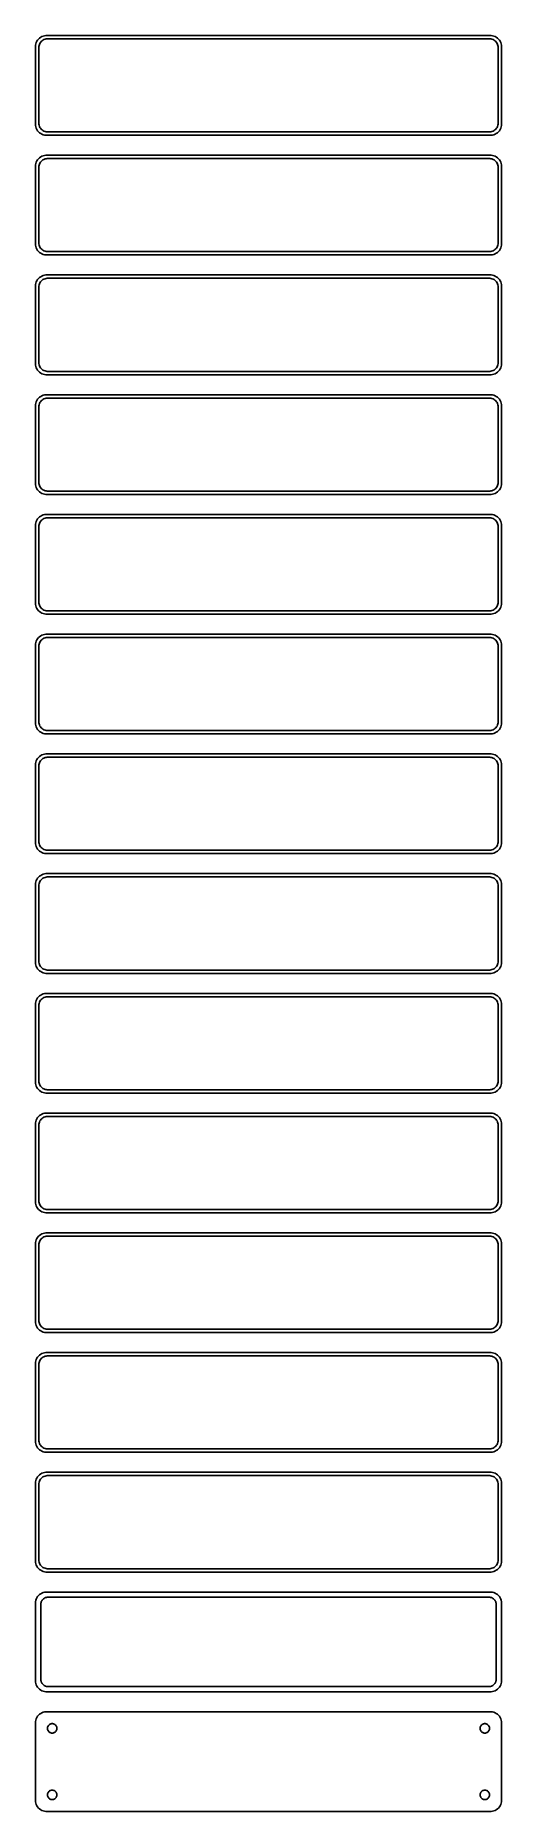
# Model space of a CAD drawing. Header units: metres. Extents: x -105 to 105, y 788 to 1588.
import ezdxf

# ---------------------------------------------------------------- set-up
doc = ezdxf.new("R2010")
doc.units = ezdxf.units.M

msp = doc.modelspace()

# ---------------------------------------------------------------- linework, layer by layer
for p, q in [((-104.045, 1586.44), (-104.382, 1585.91)), ((-103.645, 1586.92), (-104.045, 1586.44)), ((-103.187, 1587.35), (-103.645, 1586.92)), ((-102.679, 1587.72), (-103.187, 1587.35)), ((-102.129, 1588.02), (-102.679, 1587.72)), ((-102.416, 1585.74), (-102.05, 1586.08)), ((-101.545, 1588.26), (-102.129, 1588.02)), ((-102.05, 1586.08), (-101.643, 1586.38)), ((-101.643, 1586.38), (-101.203, 1586.62)), ((-100.937, 1588.41), (-101.545, 1588.26)), ((-101.203, 1586.62), (-100.736, 1586.8)), ((-100.314, 1588.49), (-100.937, 1588.41)), ((-100.736, 1586.8), (-100.25, 1586.93)), ((100.314, 1588.49), (-100.314, 1588.49)), ((-100.25, 1586.93), (-99.7512, 1586.99)), ((-99.7512, 1586.99), (99.7512, 1586.99)), ((99.7512, 1586.99), (100.25, 1586.93)), ((100.25, 1586.93), (100.736, 1586.8)), ((100.937, 1588.41), (100.314, 1588.49)), ((100.736, 1586.8), (101.203, 1586.62)), ((101.545, 1588.26), (100.937, 1588.41)), ((101.203, 1586.62), (101.643, 1586.38)), ((102.129, 1588.02), (101.545, 1588.26)), ((101.643, 1586.38), (102.05, 1586.08)), ((102.05, 1586.08), (102.416, 1585.74)), ((102.679, 1587.72), (102.129, 1588.02)), ((103.187, 1587.35), (102.679, 1587.72)), ((103.645, 1586.92), (103.187, 1587.35)), ((104.045, 1586.44), (103.645, 1586.92)), ((104.382, 1585.91), (104.045, 1586.44)), ((-104.961, 1584.13), (-105, 1583.5)), ((-105, 1583.5), (-105, 1548.5)), ((-104.843, 1584.74), (-104.961, 1584.13)), ((-104.649, 1585.34), (-104.843, 1584.74)), ((-104.382, 1585.91), (-104.649, 1585.34)), ((-103.5, 1583), (-103.468, 1583.5)), ((-103.5, 1549), (-103.5, 1583)), ((-103.468, 1583.5), (-103.374, 1583.99)), ((-103.374, 1583.99), (-103.219, 1584.47)), ((-103.219, 1584.47), (-103.005, 1584.93)), ((-103.005, 1584.93), (-102.736, 1585.35)), ((-102.736, 1585.35), (-102.416, 1585.74)), ((102.416, 1585.74), (102.736, 1585.35)), ((102.736, 1585.35), (103.005, 1584.93)), ((103.005, 1584.93), (103.219, 1584.47)), ((103.219, 1584.47), (103.374, 1583.99)), ((103.374, 1583.99), (103.468, 1583.5)), ((103.468, 1583.5), (103.5, 1583)), ((103.5, 1583), (103.5, 1549)), ((104.649, 1585.34), (104.382, 1585.91)), ((104.843, 1584.74), (104.649, 1585.34)), ((104.961, 1584.13), (104.843, 1584.74)), ((105, 1583.5), (104.961, 1584.13)), ((105, 1548.5), (105, 1583.5)), ((-105, 1548.5), (-104.961, 1547.87)), ((-104.961, 1547.87), (-104.843, 1547.26)), ((-104.843, 1547.26), (-104.649, 1546.66)), ((-104.649, 1546.66), (-104.382, 1546.09)), ((-104.382, 1546.09), (-104.045, 1545.56)), ((-103.468, 1548.5), (-103.5, 1549)), ((-103.374, 1548.01), (-103.468, 1548.5)), ((-103.219, 1547.53), (-103.374, 1548.01)), ((-103.005, 1547.07), (-103.219, 1547.53)), ((-102.736, 1546.65), (-103.005, 1547.07)), ((-102.416, 1546.26), (-102.736, 1546.65)), ((-102.05, 1545.92), (-102.416, 1546.26)), ((-101.643, 1545.62), (-102.05, 1545.92)), ((102.05, 1545.92), (101.643, 1545.62)), ((102.416, 1546.26), (102.05, 1545.92)), ((102.736, 1546.65), (102.416, 1546.26)), ((103.005, 1547.07), (102.736, 1546.65)), ((103.219, 1547.53), (103.005, 1547.07)), ((103.374, 1548.01), (103.219, 1547.53)), ((103.468, 1548.5), (103.374, 1548.01)), ((103.5, 1549), (103.468, 1548.5)), ((104.045, 1545.56), (104.382, 1546.09)), ((104.382, 1546.09), (104.649, 1546.66)), ((104.649, 1546.66), (104.843, 1547.26)), ((104.843, 1547.26), (104.961, 1547.87)), ((104.961, 1547.87), (105, 1548.5)), ((-104.045, 1545.56), (-103.645, 1545.08)), ((-103.645, 1545.08), (-103.187, 1544.65)), ((-103.187, 1544.65), (-102.679, 1544.28)), ((-102.679, 1544.28), (-102.129, 1543.98)), ((-102.129, 1543.98), (-101.545, 1543.74)), ((-101.203, 1545.38), (-101.643, 1545.62)), ((-101.545, 1543.74), (-100.937, 1543.59)), ((-100.736, 1545.2), (-101.203, 1545.38)), ((-100.937, 1543.59), (-100.314, 1543.51)), ((-100.25, 1545.07), (-100.736, 1545.2)), ((-100.314, 1543.51), (100.314, 1543.51)), ((-99.7512, 1545.01), (-100.25, 1545.07)), ((99.7512, 1545.01), (-99.7512, 1545.01)), ((100.25, 1545.07), (99.7512, 1545.01)), ((100.736, 1545.2), (100.25, 1545.07)), ((100.314, 1543.51), (100.937, 1543.59)), ((101.203, 1545.38), (100.736, 1545.2)), ((100.937, 1543.59), (101.545, 1543.74)), ((101.643, 1545.62), (101.203, 1545.38)), ((101.545, 1543.74), (102.129, 1543.98)), ((102.129, 1543.98), (102.679, 1544.28)), ((102.679, 1544.28), (103.187, 1544.65)), ((103.187, 1544.65), (103.645, 1545.08)), ((103.645, 1545.08), (104.045, 1545.56)), ((-104.961, 1530.13), (-105, 1529.5)), ((-104.843, 1530.74), (-104.961, 1530.13)), ((-104.649, 1531.34), (-104.843, 1530.74)), ((-104.382, 1531.91), (-104.649, 1531.34)), ((-104.045, 1532.44), (-104.382, 1531.91)), ((-103.645, 1532.92), (-104.045, 1532.44)), ((-103.187, 1533.35), (-103.645, 1532.92)), ((-103.468, 1529.5), (-103.374, 1529.99)), ((-103.374, 1529.99), (-103.219, 1530.47)), ((-103.219, 1530.47), (-103.005, 1530.93)), ((-102.679, 1533.72), (-103.187, 1533.35)), ((-103.005, 1530.93), (-102.736, 1531.35)), ((-102.736, 1531.35), (-102.416, 1531.74)), ((-102.129, 1534.02), (-102.679, 1533.72)), ((-102.416, 1531.74), (-102.05, 1532.08)), ((-101.545, 1534.26), (-102.129, 1534.02)), ((-102.05, 1532.08), (-101.643, 1532.38)), ((-101.643, 1532.38), (-101.203, 1532.62)), ((-100.937, 1534.41), (-101.545, 1534.26)), ((-101.203, 1532.62), (-100.736, 1532.8)), ((-100.314, 1534.49), (-100.937, 1534.41)), ((-100.736, 1532.8), (-100.25, 1532.93)), ((100.314, 1534.49), (-100.314, 1534.49)), ((-100.25, 1532.93), (-99.7512, 1532.99)), ((-99.7512, 1532.99), (99.7512, 1532.99)), ((99.7512, 1532.99), (100.25, 1532.93)), ((100.25, 1532.93), (100.736, 1532.8)), ((100.937, 1534.41), (100.314, 1534.49)), ((100.736, 1532.8), (101.203, 1532.62)), ((101.545, 1534.26), (100.937, 1534.41)), ((101.203, 1532.62), (101.643, 1532.38)), ((102.129, 1534.02), (101.545, 1534.26)), ((101.643, 1532.38), (102.05, 1532.08)), ((102.05, 1532.08), (102.416, 1531.74)), ((102.679, 1533.72), (102.129, 1534.02)), ((102.416, 1531.74), (102.736, 1531.35)), ((103.187, 1533.35), (102.679, 1533.72)), ((102.736, 1531.35), (103.005, 1530.93)), ((103.005, 1530.93), (103.219, 1530.47)), ((103.645, 1532.92), (103.187, 1533.35)), ((103.219, 1530.47), (103.374, 1529.99)), ((103.374, 1529.99), (103.468, 1529.5)), ((104.045, 1532.44), (103.645, 1532.92)), ((104.382, 1531.91), (104.045, 1532.44)), ((104.649, 1531.34), (104.382, 1531.91)), ((104.843, 1530.74), (104.649, 1531.34)), ((104.961, 1530.13), (104.843, 1530.74)), ((105, 1529.5), (104.961, 1530.13)), ((-105, 1529.5), (-105, 1494.5)), ((-103.5, 1529), (-103.468, 1529.5)), ((-103.5, 1495), (-103.5, 1529)), ((103.468, 1529.5), (103.5, 1529)), ((103.5, 1529), (103.5, 1495)), ((105, 1494.5), (105, 1529.5)), ((-105, 1494.5), (-104.961, 1493.87)), ((-104.961, 1493.87), (-104.843, 1493.26)), ((-104.843, 1493.26), (-104.649, 1492.66)), ((-104.649, 1492.66), (-104.382, 1492.09)), ((-104.382, 1492.09), (-104.045, 1491.56)), ((-104.045, 1491.56), (-103.645, 1491.08)), ((-103.645, 1491.08), (-103.187, 1490.65)), ((-103.468, 1494.5), (-103.5, 1495)), ((-103.374, 1494.01), (-103.468, 1494.5)), ((-103.219, 1493.53), (-103.374, 1494.01)), ((-103.005, 1493.07), (-103.219, 1493.53)), ((-103.187, 1490.65), (-102.679, 1490.28)), ((-102.736, 1492.65), (-103.005, 1493.07)), ((-102.416, 1492.26), (-102.736, 1492.65)), ((-102.679, 1490.28), (-102.129, 1489.98)), ((-102.05, 1491.92), (-102.416, 1492.26)), ((-102.129, 1489.98), (-101.545, 1489.74)), ((-101.643, 1491.62), (-102.05, 1491.92)), ((-101.203, 1491.38), (-101.643, 1491.62)), ((-100.736, 1491.2), (-101.203, 1491.38)), ((-100.25, 1491.07), (-100.736, 1491.2)), ((-99.7512, 1491.01), (-100.25, 1491.07)), ((99.7512, 1491.01), (-99.7512, 1491.01)), ((100.25, 1491.07), (99.7512, 1491.01)), ((100.736, 1491.2), (100.25, 1491.07)), ((101.203, 1491.38), (100.736, 1491.2)), ((101.643, 1491.62), (101.203, 1491.38)), ((101.545, 1489.74), (102.129, 1489.98)), ((102.05, 1491.92), (101.643, 1491.62)), ((102.416, 1492.26), (102.05, 1491.92)), ((102.129, 1489.98), (102.679, 1490.28)), ((102.736, 1492.65), (102.416, 1492.26)), ((102.679, 1490.28), (103.187, 1490.65)), ((103.005, 1493.07), (102.736, 1492.65)), ((103.219, 1493.53), (103.005, 1493.07)), ((103.187, 1490.65), (103.645, 1491.08)), ((103.374, 1494.01), (103.219, 1493.53)), ((103.468, 1494.5), (103.374, 1494.01)), ((103.5, 1495), (103.468, 1494.5)), ((103.645, 1491.08), (104.045, 1491.56)), ((104.045, 1491.56), (104.382, 1492.09)), ((104.382, 1492.09), (104.649, 1492.66)), ((104.649, 1492.66), (104.843, 1493.26)), ((104.843, 1493.26), (104.961, 1493.87)), ((104.961, 1493.87), (105, 1494.5)), ((-101.545, 1489.74), (-100.937, 1489.59)), ((-100.937, 1489.59), (-100.314, 1489.51)), ((-100.314, 1489.51), (100.314, 1489.51)), ((100.314, 1489.51), (100.937, 1489.59)), ((100.937, 1489.59), (101.545, 1489.74)), ((-104.961, 1476.13), (-105, 1475.5)), ((-105, 1475.5), (-105, 1440.5)), ((-104.843, 1476.74), (-104.961, 1476.13)), ((-104.649, 1477.34), (-104.843, 1476.74)), ((-104.382, 1477.91), (-104.649, 1477.34)), ((-104.045, 1478.44), (-104.382, 1477.91)), ((-103.645, 1478.92), (-104.045, 1478.44)), ((-103.187, 1479.35), (-103.645, 1478.92)), ((-103.5, 1475), (-103.468, 1475.5)), ((-103.5, 1441), (-103.5, 1475)), ((-103.468, 1475.5), (-103.374, 1475.99)), ((-103.374, 1475.99), (-103.219, 1476.47)), ((-103.219, 1476.47), (-103.005, 1476.93)), ((-102.679, 1479.72), (-103.187, 1479.35)), ((-103.005, 1476.93), (-102.736, 1477.35)), ((-102.736, 1477.35), (-102.416, 1477.74)), ((-102.129, 1480.02), (-102.679, 1479.72)), ((-102.416, 1477.74), (-102.05, 1478.08)), ((-101.545, 1480.26), (-102.129, 1480.02)), ((-102.05, 1478.08), (-101.643, 1478.38)), ((-101.643, 1478.38), (-101.203, 1478.62)), ((-100.937, 1480.41), (-101.545, 1480.26)), ((-101.203, 1478.62), (-100.736, 1478.8)), ((-100.314, 1480.49), (-100.937, 1480.41)), ((-100.736, 1478.8), (-100.25, 1478.93)), ((100.314, 1480.49), (-100.314, 1480.49)), ((-100.25, 1478.93), (-99.7512, 1478.99)), ((-99.7512, 1478.99), (99.7512, 1478.99)), ((99.7512, 1478.99), (100.25, 1478.93)), ((100.25, 1478.93), (100.736, 1478.8)), ((100.937, 1480.41), (100.314, 1480.49)), ((100.736, 1478.8), (101.203, 1478.62)), ((101.545, 1480.26), (100.937, 1480.41)), ((101.203, 1478.62), (101.643, 1478.38)), ((102.129, 1480.02), (101.545, 1480.26)), ((101.643, 1478.38), (102.05, 1478.08)), ((102.05, 1478.08), (102.416, 1477.74)), ((102.679, 1479.72), (102.129, 1480.02)), ((102.416, 1477.74), (102.736, 1477.35)), ((103.187, 1479.35), (102.679, 1479.72)), ((102.736, 1477.35), (103.005, 1476.93)), ((103.005, 1476.93), (103.219, 1476.47)), ((103.645, 1478.92), (103.187, 1479.35)), ((103.219, 1476.47), (103.374, 1475.99)), ((103.374, 1475.99), (103.468, 1475.5)), ((103.468, 1475.5), (103.5, 1475)), ((103.5, 1475), (103.5, 1441)), ((104.045, 1478.44), (103.645, 1478.92)), ((104.382, 1477.91), (104.045, 1478.44)), ((104.649, 1477.34), (104.382, 1477.91)), ((104.843, 1476.74), (104.649, 1477.34)), ((104.961, 1476.13), (104.843, 1476.74)), ((105, 1475.5), (104.961, 1476.13)), ((105, 1440.5), (105, 1475.5)), ((-105, 1440.5), (-104.961, 1439.87)), ((-104.961, 1439.87), (-104.843, 1439.26)), ((-104.843, 1439.26), (-104.649, 1438.66)), ((-104.649, 1438.66), (-104.382, 1438.09)), ((-104.382, 1438.09), (-104.045, 1437.56)), ((-104.045, 1437.56), (-103.645, 1437.08)), ((-103.645, 1437.08), (-103.187, 1436.65)), ((-103.468, 1440.5), (-103.5, 1441)), ((-103.374, 1440.01), (-103.468, 1440.5)), ((-103.219, 1439.53), (-103.374, 1440.01)), ((-103.005, 1439.07), (-103.219, 1439.53)), ((-103.187, 1436.65), (-102.679, 1436.28)), ((-102.736, 1438.65), (-103.005, 1439.07)), ((-102.416, 1438.26), (-102.736, 1438.65)), ((-102.679, 1436.28), (-102.129, 1435.98)), ((-102.05, 1437.92), (-102.416, 1438.26)), ((-102.129, 1435.98), (-101.545, 1435.74)), ((-101.643, 1437.62), (-102.05, 1437.92)), ((-101.203, 1437.38), (-101.643, 1437.62)), ((-101.545, 1435.74), (-100.937, 1435.59)), ((-100.736, 1437.2), (-101.203, 1437.38)), ((-100.937, 1435.59), (-100.314, 1435.51)), ((-100.25, 1437.07), (-100.736, 1437.2)), ((-100.314, 1435.51), (100.314, 1435.51)), ((-99.7512, 1437.01), (-100.25, 1437.07)), ((99.7512, 1437.01), (-99.7512, 1437.01)), ((100.25, 1437.07), (99.7512, 1437.01)), ((100.736, 1437.2), (100.25, 1437.07)), ((100.314, 1435.51), (100.937, 1435.59)), ((101.203, 1437.38), (100.736, 1437.2)), ((100.937, 1435.59), (101.545, 1435.74)), ((101.643, 1437.62), (101.203, 1437.38)), ((101.545, 1435.74), (102.129, 1435.98)), ((102.05, 1437.92), (101.643, 1437.62)), ((102.416, 1438.26), (102.05, 1437.92)), ((102.129, 1435.98), (102.679, 1436.28)), ((102.736, 1438.65), (102.416, 1438.26)), ((102.679, 1436.28), (103.187, 1436.65)), ((103.005, 1439.07), (102.736, 1438.65)), ((103.219, 1439.53), (103.005, 1439.07)), ((103.187, 1436.65), (103.645, 1437.08)), ((103.374, 1440.01), (103.219, 1439.53)), ((103.468, 1440.5), (103.374, 1440.01)), ((103.5, 1441), (103.468, 1440.5)), ((103.645, 1437.08), (104.045, 1437.56)), ((104.045, 1437.56), (104.382, 1438.09)), ((104.382, 1438.09), (104.649, 1438.66)), ((104.649, 1438.66), (104.843, 1439.26)), ((104.843, 1439.26), (104.961, 1439.87)), ((104.961, 1439.87), (105, 1440.5)), ((-102.129, 1426.02), (-102.679, 1425.72)), ((-101.545, 1426.26), (-102.129, 1426.02)), ((-100.937, 1426.41), (-101.545, 1426.26)), ((-100.314, 1426.49), (-100.937, 1426.41)), ((100.314, 1426.49), (-100.314, 1426.49)), ((100.937, 1426.41), (100.314, 1426.49)), ((101.545, 1426.26), (100.937, 1426.41)), ((102.129, 1426.02), (101.545, 1426.26)), ((102.679, 1425.72), (102.129, 1426.02)), ((-104.961, 1422.13), (-105, 1421.5)), ((-105, 1421.5), (-105, 1386.5)), ((-104.843, 1422.74), (-104.961, 1422.13)), ((-104.649, 1423.34), (-104.843, 1422.74)), ((-104.382, 1423.91), (-104.649, 1423.34)), ((-104.045, 1424.44), (-104.382, 1423.91)), ((-103.645, 1424.92), (-104.045, 1424.44)), ((-103.187, 1425.35), (-103.645, 1424.92)), ((-103.5, 1421), (-103.468, 1421.5)), ((-103.5, 1387), (-103.5, 1421)), ((-103.468, 1421.5), (-103.374, 1421.99)), ((-103.374, 1421.99), (-103.219, 1422.47)), ((-103.219, 1422.47), (-103.005, 1422.93)), ((-102.679, 1425.72), (-103.187, 1425.35)), ((-103.005, 1422.93), (-102.736, 1423.35)), ((-102.736, 1423.35), (-102.416, 1423.74)), ((-102.416, 1423.74), (-102.05, 1424.08)), ((-102.05, 1424.08), (-101.643, 1424.38)), ((-101.643, 1424.38), (-101.203, 1424.62)), ((-101.203, 1424.62), (-100.736, 1424.8)), ((-100.736, 1424.8), (-100.25, 1424.93)), ((-100.25, 1424.93), (-99.7512, 1424.99)), ((-99.7512, 1424.99), (99.7512, 1424.99)), ((99.7512, 1424.99), (100.25, 1424.93)), ((100.25, 1424.93), (100.736, 1424.8)), ((100.736, 1424.8), (101.203, 1424.62)), ((101.203, 1424.62), (101.643, 1424.38)), ((101.643, 1424.38), (102.05, 1424.08)), ((102.05, 1424.08), (102.416, 1423.74)), ((102.416, 1423.74), (102.736, 1423.35)), ((103.187, 1425.35), (102.679, 1425.72)), ((102.736, 1423.35), (103.005, 1422.93)), ((103.005, 1422.93), (103.219, 1422.47)), ((103.645, 1424.92), (103.187, 1425.35)), ((103.219, 1422.47), (103.374, 1421.99)), ((103.374, 1421.99), (103.468, 1421.5)), ((103.468, 1421.5), (103.5, 1421)), ((103.5, 1421), (103.5, 1387)), ((104.045, 1424.44), (103.645, 1424.92)), ((104.382, 1423.91), (104.045, 1424.44)), ((104.649, 1423.34), (104.382, 1423.91)), ((104.843, 1422.74), (104.649, 1423.34)), ((104.961, 1422.13), (104.843, 1422.74)), ((105, 1421.5), (104.961, 1422.13)), ((105, 1386.5), (105, 1421.5)), ((-105, 1386.5), (-104.961, 1385.87)), ((-104.961, 1385.87), (-104.843, 1385.26)), ((-103.468, 1386.5), (-103.5, 1387)), ((-103.374, 1386.01), (-103.468, 1386.5)), ((-103.219, 1385.53), (-103.374, 1386.01)), ((103.374, 1386.01), (103.219, 1385.53)), ((103.468, 1386.5), (103.374, 1386.01)), ((103.5, 1387), (103.468, 1386.5)), ((104.843, 1385.26), (104.961, 1385.87)), ((104.961, 1385.87), (105, 1386.5)), ((-104.843, 1385.26), (-104.649, 1384.66)), ((-104.649, 1384.66), (-104.382, 1384.09)), ((-104.382, 1384.09), (-104.045, 1383.56)), ((-104.045, 1383.56), (-103.645, 1383.08)), ((-103.645, 1383.08), (-103.187, 1382.65)), ((-103.005, 1385.07), (-103.219, 1385.53)), ((-103.187, 1382.65), (-102.679, 1382.28)), ((-102.736, 1384.65), (-103.005, 1385.07)), ((-102.416, 1384.26), (-102.736, 1384.65)), ((-102.679, 1382.28), (-102.129, 1381.98)), ((-102.05, 1383.92), (-102.416, 1384.26)), ((-102.129, 1381.98), (-101.545, 1381.74)), ((-101.643, 1383.62), (-102.05, 1383.92)), ((-101.203, 1383.38), (-101.643, 1383.62)), ((-101.545, 1381.74), (-100.937, 1381.59)), ((-100.736, 1383.2), (-101.203, 1383.38)), ((-100.937, 1381.59), (-100.314, 1381.51)), ((-100.25, 1383.07), (-100.736, 1383.2)), ((-100.314, 1381.51), (100.314, 1381.51)), ((-99.7512, 1383.01), (-100.25, 1383.07)), ((99.7512, 1383.01), (-99.7512, 1383.01)), ((100.25, 1383.07), (99.7512, 1383.01)), ((100.736, 1383.2), (100.25, 1383.07)), ((100.314, 1381.51), (100.937, 1381.59)), ((101.203, 1383.38), (100.736, 1383.2)), ((100.937, 1381.59), (101.545, 1381.74)), ((101.643, 1383.62), (101.203, 1383.38)), ((101.545, 1381.74), (102.129, 1381.98)), ((102.05, 1383.92), (101.643, 1383.62)), ((102.416, 1384.26), (102.05, 1383.92)), ((102.129, 1381.98), (102.679, 1382.28)), ((102.736, 1384.65), (102.416, 1384.26)), ((102.679, 1382.28), (103.187, 1382.65)), ((103.005, 1385.07), (102.736, 1384.65)), ((103.219, 1385.53), (103.005, 1385.07)), ((103.187, 1382.65), (103.645, 1383.08)), ((103.645, 1383.08), (104.045, 1383.56)), ((104.045, 1383.56), (104.382, 1384.09)), ((104.382, 1384.09), (104.649, 1384.66)), ((104.649, 1384.66), (104.843, 1385.26)), ((-104.382, 1369.91), (-104.649, 1369.34)), ((-104.045, 1370.44), (-104.382, 1369.91)), ((-103.645, 1370.92), (-104.045, 1370.44)), ((-103.187, 1371.35), (-103.645, 1370.92)), ((-102.679, 1371.72), (-103.187, 1371.35)), ((-102.736, 1369.35), (-102.416, 1369.74)), ((-102.129, 1372.02), (-102.679, 1371.72)), ((-102.416, 1369.74), (-102.05, 1370.08)), ((-101.545, 1372.26), (-102.129, 1372.02)), ((-102.05, 1370.08), (-101.643, 1370.38)), ((-101.643, 1370.38), (-101.203, 1370.62)), ((-100.937, 1372.41), (-101.545, 1372.26)), ((-101.203, 1370.62), (-100.736, 1370.8)), ((-100.314, 1372.49), (-100.937, 1372.41)), ((-100.736, 1370.8), (-100.25, 1370.93)), ((100.314, 1372.49), (-100.314, 1372.49)), ((-100.25, 1370.93), (-99.7512, 1370.99)), ((-99.7512, 1370.99), (99.7512, 1370.99)), ((99.7512, 1370.99), (100.25, 1370.93)), ((100.25, 1370.93), (100.736, 1370.8)), ((100.937, 1372.41), (100.314, 1372.49)), ((100.736, 1370.8), (101.203, 1370.62)), ((101.545, 1372.26), (100.937, 1372.41)), ((101.203, 1370.62), (101.643, 1370.38)), ((102.129, 1372.02), (101.545, 1372.26)), ((101.643, 1370.38), (102.05, 1370.08)), ((102.05, 1370.08), (102.416, 1369.74)), ((102.679, 1371.72), (102.129, 1372.02)), ((102.416, 1369.74), (102.736, 1369.35)), ((103.187, 1371.35), (102.679, 1371.72)), ((103.645, 1370.92), (103.187, 1371.35)), ((104.045, 1370.44), (103.645, 1370.92)), ((104.382, 1369.91), (104.045, 1370.44)), ((104.649, 1369.34), (104.382, 1369.91)), ((-104.961, 1368.13), (-105, 1367.5)), ((-105, 1367.5), (-105, 1332.5)), ((-104.843, 1368.74), (-104.961, 1368.13)), ((-104.649, 1369.34), (-104.843, 1368.74)), ((-103.5, 1367), (-103.468, 1367.5)), ((-103.5, 1333), (-103.5, 1367)), ((-103.468, 1367.5), (-103.374, 1367.99)), ((-103.374, 1367.99), (-103.219, 1368.47)), ((-103.219, 1368.47), (-103.005, 1368.93)), ((-103.005, 1368.93), (-102.736, 1369.35)), ((102.736, 1369.35), (103.005, 1368.93)), ((103.005, 1368.93), (103.219, 1368.47)), ((103.219, 1368.47), (103.374, 1367.99)), ((103.374, 1367.99), (103.468, 1367.5)), ((103.468, 1367.5), (103.5, 1367)), ((103.5, 1367), (103.5, 1333)), ((104.843, 1368.74), (104.649, 1369.34)), ((104.961, 1368.13), (104.843, 1368.74)), ((105, 1367.5), (104.961, 1368.13)), ((105, 1332.5), (105, 1367.5)), ((-105, 1332.5), (-104.961, 1331.87)), ((-104.961, 1331.87), (-104.843, 1331.26)), ((-104.843, 1331.26), (-104.649, 1330.66)), ((-104.649, 1330.66), (-104.382, 1330.09)), ((-104.382, 1330.09), (-104.045, 1329.56)), ((-103.468, 1332.5), (-103.5, 1333)), ((-103.374, 1332.01), (-103.468, 1332.5)), ((-103.219, 1331.53), (-103.374, 1332.01)), ((-103.005, 1331.07), (-103.219, 1331.53)), ((-102.736, 1330.65), (-103.005, 1331.07)), ((-102.416, 1330.26), (-102.736, 1330.65)), ((-102.05, 1329.92), (-102.416, 1330.26)), ((-101.643, 1329.62), (-102.05, 1329.92)), ((102.05, 1329.92), (101.643, 1329.62)), ((102.416, 1330.26), (102.05, 1329.92)), ((102.736, 1330.65), (102.416, 1330.26)), ((103.005, 1331.07), (102.736, 1330.65)), ((103.219, 1331.53), (103.005, 1331.07)), ((103.374, 1332.01), (103.219, 1331.53)), ((103.468, 1332.5), (103.374, 1332.01)), ((103.5, 1333), (103.468, 1332.5)), ((104.045, 1329.56), (104.382, 1330.09)), ((104.382, 1330.09), (104.649, 1330.66)), ((104.649, 1330.66), (104.843, 1331.26)), ((104.843, 1331.26), (104.961, 1331.87)), ((104.961, 1331.87), (105, 1332.5)), ((-104.045, 1329.56), (-103.645, 1329.08)), ((-103.645, 1329.08), (-103.187, 1328.65)), ((-103.187, 1328.65), (-102.679, 1328.28)), ((-102.679, 1328.28), (-102.129, 1327.98)), ((-102.129, 1327.98), (-101.545, 1327.74)), ((-101.203, 1329.38), (-101.643, 1329.62)), ((-101.545, 1327.74), (-100.937, 1327.59)), ((-100.736, 1329.2), (-101.203, 1329.38)), ((-100.937, 1327.59), (-100.314, 1327.51)), ((-100.25, 1329.07), (-100.736, 1329.2)), ((-100.314, 1327.51), (100.314, 1327.51)), ((-99.7512, 1329.01), (-100.25, 1329.07)), ((99.7512, 1329.01), (-99.7512, 1329.01)), ((100.25, 1329.07), (99.7512, 1329.01)), ((100.736, 1329.2), (100.25, 1329.07)), ((100.314, 1327.51), (100.937, 1327.59)), ((101.203, 1329.38), (100.736, 1329.2)), ((100.937, 1327.59), (101.545, 1327.74)), ((101.643, 1329.62), (101.203, 1329.38)), ((101.545, 1327.74), (102.129, 1327.98)), ((102.129, 1327.98), (102.679, 1328.28)), ((102.679, 1328.28), (103.187, 1328.65)), ((103.187, 1328.65), (103.645, 1329.08)), ((103.645, 1329.08), (104.045, 1329.56)), ((-104.961, 1314.13), (-105, 1313.5)), ((-104.843, 1314.74), (-104.961, 1314.13)), ((-104.649, 1315.34), (-104.843, 1314.74)), ((-104.382, 1315.91), (-104.649, 1315.34)), ((-104.045, 1316.44), (-104.382, 1315.91)), ((-103.645, 1316.92), (-104.045, 1316.44)), ((-103.187, 1317.35), (-103.645, 1316.92)), ((-103.468, 1313.5), (-103.374, 1313.99)), ((-103.374, 1313.99), (-103.219, 1314.47)), ((-103.219, 1314.47), (-103.005, 1314.93)), ((-102.679, 1317.72), (-103.187, 1317.35)), ((-103.005, 1314.93), (-102.736, 1315.35)), ((-102.736, 1315.35), (-102.416, 1315.74)), ((-102.129, 1318.02), (-102.679, 1317.72)), ((-102.416, 1315.74), (-102.05, 1316.08)), ((-101.545, 1318.26), (-102.129, 1318.02)), ((-102.05, 1316.08), (-101.643, 1316.38)), ((-101.643, 1316.38), (-101.203, 1316.62)), ((-100.937, 1318.41), (-101.545, 1318.26)), ((-101.203, 1316.62), (-100.736, 1316.8)), ((-100.314, 1318.49), (-100.937, 1318.41)), ((-100.736, 1316.8), (-100.25, 1316.93)), ((100.314, 1318.49), (-100.314, 1318.49)), ((-100.25, 1316.93), (-99.7512, 1316.99)), ((-99.7512, 1316.99), (99.7512, 1316.99)), ((99.7512, 1316.99), (100.25, 1316.93)), ((100.25, 1316.93), (100.736, 1316.8)), ((100.937, 1318.41), (100.314, 1318.49)), ((100.736, 1316.8), (101.203, 1316.62)), ((101.545, 1318.26), (100.937, 1318.41)), ((101.203, 1316.62), (101.643, 1316.38)), ((102.129, 1318.02), (101.545, 1318.26)), ((101.643, 1316.38), (102.05, 1316.08)), ((102.05, 1316.08), (102.416, 1315.74)), ((102.679, 1317.72), (102.129, 1318.02)), ((102.416, 1315.74), (102.736, 1315.35)), ((103.187, 1317.35), (102.679, 1317.72)), ((102.736, 1315.35), (103.005, 1314.93)), ((103.005, 1314.93), (103.219, 1314.47)), ((103.645, 1316.92), (103.187, 1317.35)), ((103.219, 1314.47), (103.374, 1313.99)), ((103.374, 1313.99), (103.468, 1313.5)), ((104.045, 1316.44), (103.645, 1316.92)), ((104.382, 1315.91), (104.045, 1316.44)), ((104.649, 1315.34), (104.382, 1315.91)), ((104.843, 1314.74), (104.649, 1315.34)), ((104.961, 1314.13), (104.843, 1314.74)), ((105, 1313.5), (104.961, 1314.13)), ((-105, 1313.5), (-105, 1278.5)), ((-103.5, 1313), (-103.468, 1313.5)), ((-103.5, 1279), (-103.5, 1313)), ((103.468, 1313.5), (103.5, 1313)), ((103.5, 1313), (103.5, 1279)), ((105, 1278.5), (105, 1313.5)), ((-105, 1278.5), (-104.961, 1277.87)), ((-104.961, 1277.87), (-104.843, 1277.26)), ((-104.843, 1277.26), (-104.649, 1276.66)), ((-104.649, 1276.66), (-104.382, 1276.09)), ((-104.382, 1276.09), (-104.045, 1275.56)), ((-104.045, 1275.56), (-103.645, 1275.08)), ((-103.645, 1275.08), (-103.187, 1274.65)), ((-103.468, 1278.5), (-103.5, 1279)), ((-103.374, 1278.01), (-103.468, 1278.5)), ((-103.219, 1277.53), (-103.374, 1278.01)), ((-103.005, 1277.07), (-103.219, 1277.53)), ((-103.187, 1274.65), (-102.679, 1274.28)), ((-102.736, 1276.65), (-103.005, 1277.07)), ((-102.416, 1276.26), (-102.736, 1276.65)), ((-102.679, 1274.28), (-102.129, 1273.98)), ((-102.05, 1275.92), (-102.416, 1276.26)), ((-102.129, 1273.98), (-101.545, 1273.74)), ((-101.643, 1275.62), (-102.05, 1275.92)), ((-101.203, 1275.38), (-101.643, 1275.62)), ((-101.545, 1273.74), (-100.937, 1273.59)), ((-100.736, 1275.2), (-101.203, 1275.38)), ((-100.937, 1273.59), (-100.314, 1273.51)), ((-100.25, 1275.07), (-100.736, 1275.2)), ((-99.7512, 1275.01), (-100.25, 1275.07)), ((99.7512, 1275.01), (-99.7512, 1275.01)), ((100.25, 1275.07), (99.7512, 1275.01)), ((100.736, 1275.2), (100.25, 1275.07)), ((100.314, 1273.51), (100.937, 1273.59)), ((101.203, 1275.38), (100.736, 1275.2)), ((100.937, 1273.59), (101.545, 1273.74)), ((101.643, 1275.62), (101.203, 1275.38)), ((101.545, 1273.74), (102.129, 1273.98)), ((102.05, 1275.92), (101.643, 1275.62)), ((102.416, 1276.26), (102.05, 1275.92)), ((102.129, 1273.98), (102.679, 1274.28)), ((102.736, 1276.65), (102.416, 1276.26)), ((102.679, 1274.28), (103.187, 1274.65)), ((103.005, 1277.07), (102.736, 1276.65)), ((103.219, 1277.53), (103.005, 1277.07)), ((103.187, 1274.65), (103.645, 1275.08)), ((103.374, 1278.01), (103.219, 1277.53)), ((103.468, 1278.5), (103.374, 1278.01)), ((103.5, 1279), (103.468, 1278.5)), ((103.645, 1275.08), (104.045, 1275.56)), ((104.045, 1275.56), (104.382, 1276.09)), ((104.382, 1276.09), (104.649, 1276.66)), ((104.649, 1276.66), (104.843, 1277.26)), ((104.843, 1277.26), (104.961, 1277.87)), ((104.961, 1277.87), (105, 1278.5)), ((-100.314, 1273.51), (100.314, 1273.51)), ((-104.961, 1260.13), (-105, 1259.5)), ((-105, 1259.5), (-105, 1224.5)), ((-104.843, 1260.74), (-104.961, 1260.13)), ((-104.649, 1261.34), (-104.843, 1260.74)), ((-104.382, 1261.91), (-104.649, 1261.34)), ((-104.045, 1262.44), (-104.382, 1261.91)), ((-103.645, 1262.92), (-104.045, 1262.44)), ((-103.187, 1263.35), (-103.645, 1262.92)), ((-103.5, 1259), (-103.468, 1259.5)), ((-103.5, 1225), (-103.5, 1259)), ((-103.468, 1259.5), (-103.374, 1259.99)), ((-103.374, 1259.99), (-103.219, 1260.47)), ((-103.219, 1260.47), (-103.005, 1260.93)), ((-102.679, 1263.72), (-103.187, 1263.35)), ((-103.005, 1260.93), (-102.736, 1261.35)), ((-102.736, 1261.35), (-102.416, 1261.74)), ((-102.129, 1264.02), (-102.679, 1263.72)), ((-102.416, 1261.74), (-102.05, 1262.08)), ((-101.545, 1264.26), (-102.129, 1264.02)), ((-102.05, 1262.08), (-101.643, 1262.38)), ((-101.643, 1262.38), (-101.203, 1262.62)), ((-100.937, 1264.41), (-101.545, 1264.26)), ((-101.203, 1262.62), (-100.736, 1262.8)), ((-100.314, 1264.49), (-100.937, 1264.41)), ((-100.736, 1262.8), (-100.25, 1262.93)), ((100.314, 1264.49), (-100.314, 1264.49)), ((-100.25, 1262.93), (-99.7512, 1262.99)), ((-99.7512, 1262.99), (99.7512, 1262.99)), ((99.7512, 1262.99), (100.25, 1262.93)), ((100.25, 1262.93), (100.736, 1262.8)), ((100.937, 1264.41), (100.314, 1264.49)), ((100.736, 1262.8), (101.203, 1262.62)), ((101.545, 1264.26), (100.937, 1264.41)), ((101.203, 1262.62), (101.643, 1262.38)), ((102.129, 1264.02), (101.545, 1264.26)), ((101.643, 1262.38), (102.05, 1262.08)), ((102.05, 1262.08), (102.416, 1261.74)), ((102.679, 1263.72), (102.129, 1264.02)), ((102.416, 1261.74), (102.736, 1261.35)), ((103.187, 1263.35), (102.679, 1263.72)), ((102.736, 1261.35), (103.005, 1260.93)), ((103.005, 1260.93), (103.219, 1260.47)), ((103.645, 1262.92), (103.187, 1263.35)), ((103.219, 1260.47), (103.374, 1259.99)), ((103.374, 1259.99), (103.468, 1259.5)), ((103.468, 1259.5), (103.5, 1259)), ((103.5, 1259), (103.5, 1225)), ((104.045, 1262.44), (103.645, 1262.92)), ((104.382, 1261.91), (104.045, 1262.44)), ((104.649, 1261.34), (104.382, 1261.91)), ((104.843, 1260.74), (104.649, 1261.34)), ((104.961, 1260.13), (104.843, 1260.74)), ((105, 1259.5), (104.961, 1260.13)), ((105, 1224.5), (105, 1259.5)), ((-105, 1224.5), (-104.961, 1223.87)), ((-104.961, 1223.87), (-104.843, 1223.26)), ((-104.843, 1223.26), (-104.649, 1222.66)), ((-104.649, 1222.66), (-104.382, 1222.09)), ((-104.382, 1222.09), (-104.045, 1221.56)), ((-104.045, 1221.56), (-103.645, 1221.08)), ((-103.645, 1221.08), (-103.187, 1220.65)), ((-103.468, 1224.5), (-103.5, 1225)), ((-103.374, 1224.01), (-103.468, 1224.5)), ((-103.219, 1223.53), (-103.374, 1224.01)), ((-103.005, 1223.07), (-103.219, 1223.53)), ((-103.187, 1220.65), (-102.679, 1220.28)), ((-102.736, 1222.65), (-103.005, 1223.07)), ((-102.416, 1222.26), (-102.736, 1222.65)), ((-102.679, 1220.28), (-102.129, 1219.98)), ((-102.05, 1221.92), (-102.416, 1222.26)), ((-102.129, 1219.98), (-101.545, 1219.74)), ((-101.643, 1221.62), (-102.05, 1221.92)), ((-101.203, 1221.38), (-101.643, 1221.62)), ((-101.545, 1219.74), (-100.937, 1219.59)), ((-100.736, 1221.2), (-101.203, 1221.38)), ((-100.937, 1219.59), (-100.314, 1219.51)), ((-100.25, 1221.07), (-100.736, 1221.2)), ((-100.314, 1219.51), (100.314, 1219.51)), ((-99.7512, 1221.01), (-100.25, 1221.07)), ((99.7512, 1221.01), (-99.7512, 1221.01)), ((100.25, 1221.07), (99.7512, 1221.01)), ((100.736, 1221.2), (100.25, 1221.07)), ((100.314, 1219.51), (100.937, 1219.59)), ((101.203, 1221.38), (100.736, 1221.2)), ((100.937, 1219.59), (101.545, 1219.74)), ((101.643, 1221.62), (101.203, 1221.38)), ((101.545, 1219.74), (102.129, 1219.98)), ((102.05, 1221.92), (101.643, 1221.62)), ((102.416, 1222.26), (102.05, 1221.92)), ((102.129, 1219.98), (102.679, 1220.28)), ((102.736, 1222.65), (102.416, 1222.26)), ((102.679, 1220.28), (103.187, 1220.65)), ((103.005, 1223.07), (102.736, 1222.65)), ((103.219, 1223.53), (103.005, 1223.07)), ((103.187, 1220.65), (103.645, 1221.08)), ((103.374, 1224.01), (103.219, 1223.53)), ((103.468, 1224.5), (103.374, 1224.01)), ((103.5, 1225), (103.468, 1224.5)), ((103.645, 1221.08), (104.045, 1221.56)), ((104.045, 1221.56), (104.382, 1222.09)), ((104.382, 1222.09), (104.649, 1222.66)), ((104.649, 1222.66), (104.843, 1223.26)), ((104.843, 1223.26), (104.961, 1223.87)), ((104.961, 1223.87), (105, 1224.5)), ((-102.679, 1209.72), (-103.187, 1209.35)), ((-102.129, 1210.02), (-102.679, 1209.72)), ((-101.545, 1210.26), (-102.129, 1210.02)), ((-100.937, 1210.41), (-101.545, 1210.26)), ((-100.314, 1210.49), (-100.937, 1210.41)), ((100.314, 1210.49), (-100.314, 1210.49)), ((100.937, 1210.41), (100.314, 1210.49)), ((101.545, 1210.26), (100.937, 1210.41)), ((102.129, 1210.02), (101.545, 1210.26)), ((102.679, 1209.72), (102.129, 1210.02)), ((103.187, 1209.35), (102.679, 1209.72)), ((-104.961, 1206.13), (-105, 1205.5)), ((-105, 1205.5), (-105, 1170.5)), ((-104.843, 1206.74), (-104.961, 1206.13)), ((-104.649, 1207.34), (-104.843, 1206.74)), ((-104.382, 1207.91), (-104.649, 1207.34)), ((-104.045, 1208.44), (-104.382, 1207.91)), ((-103.645, 1208.92), (-104.045, 1208.44)), ((-103.187, 1209.35), (-103.645, 1208.92)), ((-103.5, 1205), (-103.468, 1205.5)), ((-103.5, 1171), (-103.5, 1205)), ((-103.468, 1205.5), (-103.374, 1205.99)), ((-103.374, 1205.99), (-103.219, 1206.47)), ((-103.219, 1206.47), (-103.005, 1206.93)), ((-103.005, 1206.93), (-102.736, 1207.35)), ((-102.736, 1207.35), (-102.416, 1207.74)), ((-102.416, 1207.74), (-102.05, 1208.08)), ((-102.05, 1208.08), (-101.643, 1208.38)), ((-101.643, 1208.38), (-101.203, 1208.62)), ((-101.203, 1208.62), (-100.736, 1208.8)), ((-100.736, 1208.8), (-100.25, 1208.93)), ((-100.25, 1208.93), (-99.7512, 1208.99)), ((-99.7512, 1208.99), (99.7512, 1208.99)), ((99.7512, 1208.99), (100.25, 1208.93)), ((100.25, 1208.93), (100.736, 1208.8)), ((100.736, 1208.8), (101.203, 1208.62)), ((101.203, 1208.62), (101.643, 1208.38)), ((101.643, 1208.38), (102.05, 1208.08)), ((102.05, 1208.08), (102.416, 1207.74)), ((102.416, 1207.74), (102.736, 1207.35)), ((102.736, 1207.35), (103.005, 1206.93)), ((103.005, 1206.93), (103.219, 1206.47)), ((103.645, 1208.92), (103.187, 1209.35)), ((103.219, 1206.47), (103.374, 1205.99)), ((103.374, 1205.99), (103.468, 1205.5)), ((103.468, 1205.5), (103.5, 1205)), ((103.5, 1205), (103.5, 1171)), ((104.045, 1208.44), (103.645, 1208.92)), ((104.382, 1207.91), (104.045, 1208.44)), ((104.649, 1207.34), (104.382, 1207.91)), ((104.843, 1206.74), (104.649, 1207.34)), ((104.961, 1206.13), (104.843, 1206.74)), ((105, 1205.5), (104.961, 1206.13)), ((105, 1170.5), (105, 1205.5)), ((-105, 1170.5), (-104.961, 1169.87)), ((-104.961, 1169.87), (-104.843, 1169.26)), ((-103.468, 1170.5), (-103.5, 1171)), ((-103.374, 1170.01), (-103.468, 1170.5)), ((-103.219, 1169.53), (-103.374, 1170.01)), ((-103.005, 1169.07), (-103.219, 1169.53)), ((103.219, 1169.53), (103.005, 1169.07)), ((103.374, 1170.01), (103.219, 1169.53)), ((103.468, 1170.5), (103.374, 1170.01)), ((103.5, 1171), (103.468, 1170.5)), ((104.843, 1169.26), (104.961, 1169.87)), ((104.961, 1169.87), (105, 1170.5)), ((-104.843, 1169.26), (-104.649, 1168.66)), ((-104.649, 1168.66), (-104.382, 1168.09)), ((-104.382, 1168.09), (-104.045, 1167.56)), ((-104.045, 1167.56), (-103.645, 1167.08)), ((-103.645, 1167.08), (-103.187, 1166.65)), ((-103.187, 1166.65), (-102.679, 1166.28)), ((-102.736, 1168.65), (-103.005, 1169.07)), ((-102.416, 1168.26), (-102.736, 1168.65)), ((-102.679, 1166.28), (-102.129, 1165.98)), ((-102.05, 1167.92), (-102.416, 1168.26)), ((-102.129, 1165.98), (-101.545, 1165.74)), ((-101.643, 1167.62), (-102.05, 1167.92)), ((-101.203, 1167.38), (-101.643, 1167.62)), ((-101.545, 1165.74), (-100.937, 1165.59)), ((-100.736, 1167.2), (-101.203, 1167.38)), ((-100.937, 1165.59), (-100.314, 1165.51)), ((-100.25, 1167.07), (-100.736, 1167.2)), ((-100.314, 1165.51), (100.314, 1165.51)), ((-99.7512, 1167.01), (-100.25, 1167.07)), ((99.7512, 1167.01), (-99.7512, 1167.01)), ((100.25, 1167.07), (99.7512, 1167.01)), ((100.736, 1167.2), (100.25, 1167.07)), ((100.314, 1165.51), (100.937, 1165.59)), ((101.203, 1167.38), (100.736, 1167.2)), ((100.937, 1165.59), (101.545, 1165.74)), ((101.643, 1167.62), (101.203, 1167.38)), ((101.545, 1165.74), (102.129, 1165.98)), ((102.05, 1167.92), (101.643, 1167.62)), ((102.416, 1168.26), (102.05, 1167.92)), ((102.129, 1165.98), (102.679, 1166.28)), ((102.736, 1168.65), (102.416, 1168.26)), ((102.679, 1166.28), (103.187, 1166.65)), ((103.005, 1169.07), (102.736, 1168.65)), ((103.187, 1166.65), (103.645, 1167.08)), ((103.645, 1167.08), (104.045, 1167.56)), ((104.045, 1167.56), (104.382, 1168.09)), ((104.382, 1168.09), (104.649, 1168.66)), ((104.649, 1168.66), (104.843, 1169.26)), ((-104.382, 1153.91), (-104.649, 1153.34)), ((-104.045, 1154.44), (-104.382, 1153.91)), ((-103.645, 1154.92), (-104.045, 1154.44)), ((-103.187, 1155.35), (-103.645, 1154.92)), ((-102.679, 1155.72), (-103.187, 1155.35)), ((-102.736, 1153.35), (-102.416, 1153.74)), ((-102.129, 1156.02), (-102.679, 1155.72)), ((-102.416, 1153.74), (-102.05, 1154.08)), ((-101.545, 1156.26), (-102.129, 1156.02)), ((-102.05, 1154.08), (-101.643, 1154.38)), ((-101.643, 1154.38), (-101.203, 1154.62)), ((-100.937, 1156.41), (-101.545, 1156.26)), ((-101.203, 1154.62), (-100.736, 1154.8)), ((-100.314, 1156.49), (-100.937, 1156.41)), ((-100.736, 1154.8), (-100.25, 1154.93)), ((100.314, 1156.49), (-100.314, 1156.49)), ((-100.25, 1154.93), (-99.7512, 1154.99)), ((-99.7512, 1154.99), (99.7512, 1154.99)), ((99.7512, 1154.99), (100.25, 1154.93)), ((100.25, 1154.93), (100.736, 1154.8)), ((100.937, 1156.41), (100.314, 1156.49)), ((100.736, 1154.8), (101.203, 1154.62)), ((101.545, 1156.26), (100.937, 1156.41)), ((101.203, 1154.62), (101.643, 1154.38)), ((102.129, 1156.02), (101.545, 1156.26)), ((101.643, 1154.38), (102.05, 1154.08)), ((102.05, 1154.08), (102.416, 1153.74)), ((102.679, 1155.72), (102.129, 1156.02)), ((102.416, 1153.74), (102.736, 1153.35)), ((103.187, 1155.35), (102.679, 1155.72)), ((103.645, 1154.92), (103.187, 1155.35)), ((104.045, 1154.44), (103.645, 1154.92)), ((104.382, 1153.91), (104.045, 1154.44)), ((104.649, 1153.34), (104.382, 1153.91)), ((-104.961, 1152.13), (-105, 1151.5)), ((-105, 1151.5), (-105, 1116.5)), ((-104.843, 1152.74), (-104.961, 1152.13)), ((-104.649, 1153.34), (-104.843, 1152.74)), ((-103.5, 1151), (-103.468, 1151.5)), ((-103.5, 1117), (-103.5, 1151)), ((-103.468, 1151.5), (-103.374, 1151.99)), ((-103.374, 1151.99), (-103.219, 1152.47)), ((-103.219, 1152.47), (-103.005, 1152.93)), ((-103.005, 1152.93), (-102.736, 1153.35)), ((102.736, 1153.35), (103.005, 1152.93)), ((103.005, 1152.93), (103.219, 1152.47)), ((103.219, 1152.47), (103.374, 1151.99)), ((103.374, 1151.99), (103.468, 1151.5)), ((103.468, 1151.5), (103.5, 1151)), ((103.5, 1151), (103.5, 1117)), ((104.843, 1152.74), (104.649, 1153.34)), ((104.961, 1152.13), (104.843, 1152.74)), ((105, 1151.5), (104.961, 1152.13)), ((105, 1116.5), (105, 1151.5)), ((-105, 1116.5), (-104.961, 1115.87)), ((-104.961, 1115.87), (-104.843, 1115.26)), ((-104.843, 1115.26), (-104.649, 1114.66)), ((-104.649, 1114.66), (-104.382, 1114.09)), ((-104.382, 1114.09), (-104.045, 1113.56)), ((-104.045, 1113.56), (-103.645, 1113.08)), ((-103.468, 1116.5), (-103.5, 1117)), ((-103.374, 1116.01), (-103.468, 1116.5)), ((-103.219, 1115.53), (-103.374, 1116.01)), ((-103.005, 1115.07), (-103.219, 1115.53)), ((-102.736, 1114.65), (-103.005, 1115.07)), ((-102.416, 1114.26), (-102.736, 1114.65)), ((-102.05, 1113.92), (-102.416, 1114.26)), ((-101.643, 1113.62), (-102.05, 1113.92)), ((-101.203, 1113.38), (-101.643, 1113.62)), ((-100.736, 1113.2), (-101.203, 1113.38)), ((101.203, 1113.38), (100.736, 1113.2)), ((101.643, 1113.62), (101.203, 1113.38)), ((102.05, 1113.92), (101.643, 1113.62)), ((102.416, 1114.26), (102.05, 1113.92)), ((102.736, 1114.65), (102.416, 1114.26)), ((103.005, 1115.07), (102.736, 1114.65)), ((103.219, 1115.53), (103.005, 1115.07)), ((103.374, 1116.01), (103.219, 1115.53)), ((103.468, 1116.5), (103.374, 1116.01)), ((103.5, 1117), (103.468, 1116.5)), ((103.645, 1113.08), (104.045, 1113.56)), ((104.045, 1113.56), (104.382, 1114.09)), ((104.382, 1114.09), (104.649, 1114.66)), ((104.649, 1114.66), (104.843, 1115.26)), ((104.843, 1115.26), (104.961, 1115.87)), ((104.961, 1115.87), (105, 1116.5)), ((-103.645, 1113.08), (-103.187, 1112.65)), ((-103.187, 1112.65), (-102.679, 1112.28)), ((-102.679, 1112.28), (-102.129, 1111.98)), ((-102.129, 1111.98), (-101.545, 1111.74)), ((-101.545, 1111.74), (-100.937, 1111.59)), ((-100.937, 1111.59), (-100.314, 1111.51)), ((-100.25, 1113.07), (-100.736, 1113.2)), ((-100.314, 1111.51), (100.314, 1111.51)), ((-99.7512, 1113.01), (-100.25, 1113.07)), ((99.7512, 1113.01), (-99.7512, 1113.01)), ((100.25, 1113.07), (99.7512, 1113.01)), ((100.736, 1113.2), (100.25, 1113.07)), ((100.314, 1111.51), (100.937, 1111.59)), ((100.937, 1111.59), (101.545, 1111.74)), ((101.545, 1111.74), (102.129, 1111.98)), ((102.129, 1111.98), (102.679, 1112.28)), ((102.679, 1112.28), (103.187, 1112.65)), ((103.187, 1112.65), (103.645, 1113.08)), ((-104.961, 1098.13), (-105, 1097.5)), ((-105, 1097.5), (-105, 1062.5)), ((-104.843, 1098.74), (-104.961, 1098.13)), ((-104.649, 1099.34), (-104.843, 1098.74)), ((-104.382, 1099.91), (-104.649, 1099.34)), ((-104.045, 1100.44), (-104.382, 1099.91)), ((-103.645, 1100.92), (-104.045, 1100.44)), ((-103.187, 1101.35), (-103.645, 1100.92)), ((-103.5, 1097), (-103.468, 1097.5)), ((-103.468, 1097.5), (-103.374, 1097.99)), ((-103.374, 1097.99), (-103.219, 1098.47)), ((-103.219, 1098.47), (-103.005, 1098.93)), ((-102.679, 1101.72), (-103.187, 1101.35)), ((-103.005, 1098.93), (-102.736, 1099.35)), ((-102.736, 1099.35), (-102.416, 1099.74)), ((-102.129, 1102.02), (-102.679, 1101.72)), ((-102.416, 1099.74), (-102.05, 1100.08)), ((-101.545, 1102.26), (-102.129, 1102.02)), ((-102.05, 1100.08), (-101.643, 1100.38)), ((-101.643, 1100.38), (-101.203, 1100.62)), ((-100.937, 1102.41), (-101.545, 1102.26)), ((-101.203, 1100.62), (-100.736, 1100.8)), ((-100.314, 1102.49), (-100.937, 1102.41)), ((-100.736, 1100.8), (-100.25, 1100.93)), ((100.314, 1102.49), (-100.314, 1102.49)), ((-100.25, 1100.93), (-99.7512, 1100.99)), ((-99.7512, 1100.99), (99.7512, 1100.99)), ((99.7512, 1100.99), (100.25, 1100.93)), ((100.25, 1100.93), (100.736, 1100.8)), ((100.937, 1102.41), (100.314, 1102.49)), ((100.736, 1100.8), (101.203, 1100.62)), ((101.545, 1102.26), (100.937, 1102.41)), ((101.203, 1100.62), (101.643, 1100.38)), ((102.129, 1102.02), (101.545, 1102.26)), ((101.643, 1100.38), (102.05, 1100.08)), ((102.05, 1100.08), (102.416, 1099.74)), ((102.679, 1101.72), (102.129, 1102.02)), ((102.416, 1099.74), (102.736, 1099.35)), ((103.187, 1101.35), (102.679, 1101.72)), ((102.736, 1099.35), (103.005, 1098.93)), ((103.005, 1098.93), (103.219, 1098.47)), ((103.645, 1100.92), (103.187, 1101.35)), ((103.219, 1098.47), (103.374, 1097.99)), ((103.374, 1097.99), (103.468, 1097.5)), ((103.468, 1097.5), (103.5, 1097)), ((104.045, 1100.44), (103.645, 1100.92)), ((104.382, 1099.91), (104.045, 1100.44)), ((104.649, 1099.34), (104.382, 1099.91)), ((104.843, 1098.74), (104.649, 1099.34)), ((104.961, 1098.13), (104.843, 1098.74)), ((105, 1097.5), (104.961, 1098.13)), ((105, 1062.5), (105, 1097.5)), ((-103.5, 1063), (-103.5, 1097)), ((103.5, 1097), (103.5, 1063)), ((-105, 1062.5), (-104.961, 1061.87)), ((-104.961, 1061.87), (-104.843, 1061.26)), ((-104.843, 1061.26), (-104.649, 1060.66)), ((-104.649, 1060.66), (-104.382, 1060.09)), ((-104.382, 1060.09), (-104.045, 1059.56)), ((-104.045, 1059.56), (-103.645, 1059.08)), ((-103.645, 1059.08), (-103.187, 1058.65)), ((-103.468, 1062.5), (-103.5, 1063)), ((-103.374, 1062.01), (-103.468, 1062.5)), ((-103.219, 1061.53), (-103.374, 1062.01)), ((-103.005, 1061.07), (-103.219, 1061.53)), ((-103.187, 1058.65), (-102.679, 1058.28)), ((-102.736, 1060.65), (-103.005, 1061.07)), ((-102.416, 1060.26), (-102.736, 1060.65)), ((-102.679, 1058.28), (-102.129, 1057.98)), ((-102.05, 1059.92), (-102.416, 1060.26)), ((-102.129, 1057.98), (-101.545, 1057.74)), ((-101.643, 1059.62), (-102.05, 1059.92)), ((-101.203, 1059.38), (-101.643, 1059.62)), ((-101.545, 1057.74), (-100.937, 1057.59)), ((-100.736, 1059.2), (-101.203, 1059.38)), ((-100.937, 1057.59), (-100.314, 1057.51)), ((-100.25, 1059.07), (-100.736, 1059.2)), ((-100.314, 1057.51), (100.314, 1057.51)), ((-99.7512, 1059.01), (-100.25, 1059.07)), ((99.7512, 1059.01), (-99.7512, 1059.01)), ((100.25, 1059.07), (99.7512, 1059.01)), ((100.736, 1059.2), (100.25, 1059.07)), ((100.314, 1057.51), (100.937, 1057.59)), ((101.203, 1059.38), (100.736, 1059.2)), ((100.937, 1057.59), (101.545, 1057.74)), ((101.643, 1059.62), (101.203, 1059.38)), ((101.545, 1057.74), (102.129, 1057.98)), ((102.05, 1059.92), (101.643, 1059.62)), ((102.416, 1060.26), (102.05, 1059.92)), ((102.129, 1057.98), (102.679, 1058.28)), ((102.736, 1060.65), (102.416, 1060.26)), ((102.679, 1058.28), (103.187, 1058.65)), ((103.005, 1061.07), (102.736, 1060.65)), ((103.219, 1061.53), (103.005, 1061.07)), ((103.187, 1058.65), (103.645, 1059.08)), ((103.374, 1062.01), (103.219, 1061.53)), ((103.468, 1062.5), (103.374, 1062.01)), ((103.5, 1063), (103.468, 1062.5)), ((103.645, 1059.08), (104.045, 1059.56)), ((104.045, 1059.56), (104.382, 1060.09)), ((104.382, 1060.09), (104.649, 1060.66)), ((104.649, 1060.66), (104.843, 1061.26)), ((104.843, 1061.26), (104.961, 1061.87)), ((104.961, 1061.87), (105, 1062.5)), ((-104.961, 1044.13), (-105, 1043.5)), ((-105, 1043.5), (-105, 1008.5)), ((-104.843, 1044.74), (-104.961, 1044.13)), ((-104.649, 1045.34), (-104.843, 1044.74)), ((-104.382, 1045.91), (-104.649, 1045.34)), ((-104.045, 1046.44), (-104.382, 1045.91)), ((-103.645, 1046.92), (-104.045, 1046.44)), ((-103.187, 1047.35), (-103.645, 1046.92)), ((-103.5, 1043), (-103.468, 1043.5)), ((-103.5, 1009), (-103.5, 1043)), ((-103.468, 1043.5), (-103.374, 1043.99)), ((-103.374, 1043.99), (-103.219, 1044.47)), ((-103.219, 1044.47), (-103.005, 1044.93)), ((-102.679, 1047.72), (-103.187, 1047.35)), ((-103.005, 1044.93), (-102.736, 1045.35)), ((-102.736, 1045.35), (-102.416, 1045.74)), ((-102.129, 1048.02), (-102.679, 1047.72)), ((-102.416, 1045.74), (-102.05, 1046.08)), ((-101.545, 1048.26), (-102.129, 1048.02)), ((-102.05, 1046.08), (-101.643, 1046.38)), ((-101.643, 1046.38), (-101.203, 1046.62)), ((-100.937, 1048.41), (-101.545, 1048.26)), ((-101.203, 1046.62), (-100.736, 1046.8)), ((-100.314, 1048.49), (-100.937, 1048.41)), ((-100.736, 1046.8), (-100.25, 1046.93)), ((100.314, 1048.49), (-100.314, 1048.49)), ((-100.25, 1046.93), (-99.7512, 1046.99)), ((-99.7512, 1046.99), (99.7512, 1046.99)), ((99.7512, 1046.99), (100.25, 1046.93)), ((100.25, 1046.93), (100.736, 1046.8)), ((100.937, 1048.41), (100.314, 1048.49)), ((100.736, 1046.8), (101.203, 1046.62)), ((101.545, 1048.26), (100.937, 1048.41)), ((101.203, 1046.62), (101.643, 1046.38)), ((102.129, 1048.02), (101.545, 1048.26)), ((101.643, 1046.38), (102.05, 1046.08)), ((102.05, 1046.08), (102.416, 1045.74)), ((102.679, 1047.72), (102.129, 1048.02)), ((102.416, 1045.74), (102.736, 1045.35)), ((103.187, 1047.35), (102.679, 1047.72)), ((102.736, 1045.35), (103.005, 1044.93)), ((103.005, 1044.93), (103.219, 1044.47)), ((103.645, 1046.92), (103.187, 1047.35)), ((103.219, 1044.47), (103.374, 1043.99)), ((103.374, 1043.99), (103.468, 1043.5)), ((103.468, 1043.5), (103.5, 1043)), ((103.5, 1043), (103.5, 1009)), ((104.045, 1046.44), (103.645, 1046.92)), ((104.382, 1045.91), (104.045, 1046.44)), ((104.649, 1045.34), (104.382, 1045.91)), ((104.843, 1044.74), (104.649, 1045.34)), ((104.961, 1044.13), (104.843, 1044.74)), ((105, 1043.5), (104.961, 1044.13)), ((105, 1008.5), (105, 1043.5)), ((-105, 1008.5), (-104.961, 1007.87)), ((-104.961, 1007.87), (-104.843, 1007.26)), ((-104.843, 1007.26), (-104.649, 1006.66)), ((-104.649, 1006.66), (-104.382, 1006.09)), ((-104.382, 1006.09), (-104.045, 1005.56)), ((-104.045, 1005.56), (-103.645, 1005.08)), ((-103.645, 1005.08), (-103.187, 1004.65)), ((-103.468, 1008.5), (-103.5, 1009)), ((-103.374, 1008.01), (-103.468, 1008.5)), ((-103.219, 1007.53), (-103.374, 1008.01)), ((-103.005, 1007.07), (-103.219, 1007.53)), ((-103.187, 1004.65), (-102.679, 1004.28)), ((-102.736, 1006.65), (-103.005, 1007.07)), ((-102.416, 1006.26), (-102.736, 1006.65)), ((-102.679, 1004.28), (-102.129, 1003.98)), ((-102.05, 1005.92), (-102.416, 1006.26)), ((-102.129, 1003.98), (-101.545, 1003.74)), ((-101.643, 1005.62), (-102.05, 1005.92)), ((-101.203, 1005.38), (-101.643, 1005.62)), ((-101.545, 1003.74), (-100.937, 1003.59)), ((-100.736, 1005.2), (-101.203, 1005.38)), ((-100.937, 1003.59), (-100.314, 1003.51)), ((-100.25, 1005.07), (-100.736, 1005.2)), ((-100.314, 1003.51), (100.314, 1003.51)), ((-99.7512, 1005.01), (-100.25, 1005.07)), ((99.7512, 1005.01), (-99.7512, 1005.01)), ((100.25, 1005.07), (99.7512, 1005.01)), ((100.736, 1005.2), (100.25, 1005.07)), ((100.314, 1003.51), (100.937, 1003.59)), ((101.203, 1005.38), (100.736, 1005.2)), ((100.937, 1003.59), (101.545, 1003.74)), ((101.643, 1005.62), (101.203, 1005.38)), ((101.545, 1003.74), (102.129, 1003.98)), ((102.05, 1005.92), (101.643, 1005.62)), ((102.416, 1006.26), (102.05, 1005.92)), ((102.129, 1003.98), (102.679, 1004.28)), ((102.736, 1006.65), (102.416, 1006.26)), ((102.679, 1004.28), (103.187, 1004.65)), ((103.005, 1007.07), (102.736, 1006.65)), ((103.219, 1007.53), (103.005, 1007.07)), ((103.187, 1004.65), (103.645, 1005.08)), ((103.374, 1008.01), (103.219, 1007.53)), ((103.468, 1008.5), (103.374, 1008.01)), ((103.5, 1009), (103.468, 1008.5)), ((103.645, 1005.08), (104.045, 1005.56)), ((104.045, 1005.56), (104.382, 1006.09)), ((104.382, 1006.09), (104.649, 1006.66)), ((104.649, 1006.66), (104.843, 1007.26)), ((104.843, 1007.26), (104.961, 1007.87)), ((104.961, 1007.87), (105, 1008.5)), ((-103.187, 993.353), (-103.645, 992.923)), ((-102.679, 993.722), (-103.187, 993.353)), ((-102.129, 994.024), (-102.679, 993.722)), ((-101.545, 994.255), (-102.129, 994.024)), ((-100.937, 994.411), (-101.545, 994.255)), ((-100.314, 994.49), (-100.937, 994.411)), ((100.314, 994.49), (-100.314, 994.49)), ((100.937, 994.411), (100.314, 994.49)), ((101.545, 994.255), (100.937, 994.411)), ((102.129, 994.024), (101.545, 994.255)), ((102.679, 993.722), (102.129, 994.024)), ((103.187, 993.353), (102.679, 993.722)), ((103.645, 992.923), (103.187, 993.353)), ((-104.961, 990.127), (-105, 989.5)), ((-105, 989.5), (-105, 954.5)), ((-104.843, 990.743), (-104.961, 990.127)), ((-104.649, 991.341), (-104.843, 990.743)), ((-104.382, 991.909), (-104.649, 991.341)), ((-104.045, 992.439), (-104.382, 991.909)), ((-103.645, 992.923), (-104.045, 992.439)), ((-103.5, 989), (-103.468, 989.501)), ((-103.5, 955), (-103.5, 989)), ((-103.468, 989.501), (-103.374, 989.995)), ((-103.374, 989.995), (-103.219, 990.472)), ((-103.219, 990.472), (-103.005, 990.927)), ((-103.005, 990.927), (-102.736, 991.351)), ((-102.736, 991.351), (-102.416, 991.738)), ((-102.416, 991.738), (-102.05, 992.082)), ((-102.05, 992.082), (-101.643, 992.377)), ((-101.643, 992.377), (-101.203, 992.619)), ((-101.203, 992.619), (-100.736, 992.804)), ((-100.736, 992.804), (-100.25, 992.929)), ((-100.25, 992.929), (-99.7512, 992.992)), ((-99.7512, 992.992), (99.7512, 992.992)), ((99.7512, 992.992), (100.25, 992.929)), ((100.25, 992.929), (100.736, 992.804)), ((100.736, 992.804), (101.203, 992.619)), ((101.203, 992.619), (101.643, 992.377)), ((101.643, 992.377), (102.05, 992.082)), ((102.05, 992.082), (102.416, 991.738)), ((102.416, 991.738), (102.736, 991.351)), ((102.736, 991.351), (103.005, 990.927)), ((103.005, 990.927), (103.219, 990.472)), ((103.219, 990.472), (103.374, 989.995)), ((103.374, 989.995), (103.468, 989.501)), ((103.468, 989.501), (103.5, 989)), ((103.5, 989), (103.5, 955)), ((104.045, 992.439), (103.645, 992.923)), ((104.382, 991.909), (104.045, 992.439)), ((104.649, 991.341), (104.382, 991.909)), ((104.843, 990.743), (104.649, 991.341)), ((104.961, 990.127), (104.843, 990.743)), ((105, 989.5), (104.961, 990.127)), ((105, 954.5), (105, 989.5)), ((-105, 954.5), (-104.961, 953.873)), ((-104.961, 953.873), (-104.843, 953.257)), ((-104.843, 953.257), (-104.649, 952.659)), ((-103.468, 954.499), (-103.5, 955)), ((-103.374, 954.005), (-103.468, 954.499)), ((-103.219, 953.528), (-103.374, 954.005)), ((-103.005, 953.073), (-103.219, 953.528)), ((103.219, 953.528), (103.005, 953.073)), ((103.374, 954.005), (103.219, 953.528)), ((103.468, 954.499), (103.374, 954.005)), ((103.5, 955), (103.468, 954.499)), ((104.649, 952.659), (104.843, 953.257)), ((104.843, 953.257), (104.961, 953.873)), ((104.961, 953.873), (105, 954.5)), ((-104.649, 952.659), (-104.382, 952.091)), ((-104.382, 952.091), (-104.045, 951.561)), ((-104.045, 951.561), (-103.645, 951.077)), ((-103.645, 951.077), (-103.187, 950.647)), ((-103.187, 950.647), (-102.679, 950.278)), ((-102.736, 952.649), (-103.005, 953.073)), ((-102.416, 952.262), (-102.736, 952.649)), ((-102.679, 950.278), (-102.129, 949.976)), ((-102.05, 951.918), (-102.416, 952.262)), ((-102.129, 949.976), (-101.545, 949.745)), ((-101.643, 951.623), (-102.05, 951.918)), ((-101.203, 951.381), (-101.643, 951.623)), ((-101.545, 949.745), (-100.937, 949.589)), ((-100.736, 951.196), (-101.203, 951.381)), ((-100.937, 949.589), (-100.314, 949.51)), ((-100.25, 951.071), (-100.736, 951.196)), ((-100.314, 949.51), (100.314, 949.51)), ((-99.7512, 951.008), (-100.25, 951.071)), ((99.7512, 951.008), (-99.7512, 951.008)), ((100.25, 951.071), (99.7512, 951.008)), ((100.736, 951.196), (100.25, 951.071)), ((100.314, 949.51), (100.937, 949.589)), ((101.203, 951.381), (100.736, 951.196)), ((100.937, 949.589), (101.545, 949.745)), ((101.643, 951.623), (101.203, 951.381)), ((101.545, 949.745), (102.129, 949.976)), ((102.05, 951.918), (101.643, 951.623)), ((102.416, 952.262), (102.05, 951.918)), ((102.129, 949.976), (102.679, 950.278)), ((102.736, 952.649), (102.416, 952.262)), ((102.679, 950.278), (103.187, 950.647)), ((103.005, 953.073), (102.736, 952.649)), ((103.187, 950.647), (103.645, 951.077)), ((103.645, 951.077), (104.045, 951.561)), ((104.045, 951.561), (104.382, 952.091)), ((104.382, 952.091), (104.649, 952.659)), ((-104.649, 937.341), (-104.843, 936.743)), ((-104.382, 937.909), (-104.649, 937.341)), ((-104.045, 938.439), (-104.382, 937.909)), ((-103.645, 938.923), (-104.045, 938.439)), ((-103.187, 939.353), (-103.645, 938.923)), ((-102.679, 939.722), (-103.187, 939.353)), ((-103.005, 936.927), (-102.736, 937.351)), ((-102.736, 937.351), (-102.416, 937.738)), ((-102.129, 940.024), (-102.679, 939.722)), ((-102.416, 937.738), (-102.05, 938.082)), ((-101.545, 940.255), (-102.129, 940.024)), ((-102.05, 938.082), (-101.643, 938.377)), ((-101.643, 938.377), (-101.203, 938.619)), ((-100.937, 940.411), (-101.545, 940.255)), ((-101.203, 938.619), (-100.736, 938.804)), ((-100.314, 940.49), (-100.937, 940.411)), ((-100.736, 938.804), (-100.25, 938.929)), ((100.314, 940.49), (-100.314, 940.49)), ((-100.25, 938.929), (-99.7512, 938.992)), ((-99.7512, 938.992), (99.7512, 938.992)), ((99.7512, 938.992), (100.25, 938.929)), ((100.25, 938.929), (100.736, 938.804)), ((100.937, 940.411), (100.314, 940.49)), ((100.736, 938.804), (101.203, 938.619)), ((101.545, 940.255), (100.937, 940.411)), ((101.203, 938.619), (101.643, 938.377)), ((102.129, 940.024), (101.545, 940.255)), ((101.643, 938.377), (102.05, 938.082)), ((102.05, 938.082), (102.416, 937.738)), ((102.679, 939.722), (102.129, 940.024)), ((102.416, 937.738), (102.736, 937.351)), ((103.187, 939.353), (102.679, 939.722)), ((102.736, 937.351), (103.005, 936.927)), ((103.645, 938.923), (103.187, 939.353)), ((104.045, 938.439), (103.645, 938.923)), ((104.382, 937.909), (104.045, 938.439)), ((104.649, 937.341), (104.382, 937.909)), ((104.843, 936.743), (104.649, 937.341)), ((-104.961, 936.127), (-105, 935.5)), ((-105, 935.5), (-105, 900.5)), ((-104.843, 936.743), (-104.961, 936.127)), ((-103.5, 935), (-103.468, 935.501)), ((-103.5, 901), (-103.5, 935)), ((-103.468, 935.501), (-103.374, 935.995)), ((-103.374, 935.995), (-103.219, 936.472)), ((-103.219, 936.472), (-103.005, 936.927)), ((103.005, 936.927), (103.219, 936.472)), ((103.219, 936.472), (103.374, 935.995)), ((103.374, 935.995), (103.468, 935.501)), ((103.468, 935.501), (103.5, 935)), ((103.5, 935), (103.5, 901)), ((104.961, 936.127), (104.843, 936.743)), ((105, 935.5), (104.961, 936.127)), ((105, 900.5), (105, 935.5)), ((-105, 900.5), (-104.961, 899.873)), ((-104.961, 899.873), (-104.843, 899.257)), ((-104.843, 899.257), (-104.649, 898.659)), ((-104.649, 898.659), (-104.382, 898.091)), ((-104.382, 898.091), (-104.045, 897.561)), ((-104.045, 897.561), (-103.645, 897.077)), ((-103.468, 900.499), (-103.5, 901)), ((-103.374, 900.005), (-103.468, 900.499)), ((-103.219, 899.528), (-103.374, 900.005)), ((-103.005, 899.073), (-103.219, 899.528)), ((-102.736, 898.649), (-103.005, 899.073)), ((-102.416, 898.262), (-102.736, 898.649)), ((-102.05, 897.918), (-102.416, 898.262)), ((-101.643, 897.623), (-102.05, 897.918)), ((-101.203, 897.381), (-101.643, 897.623)), ((-100.736, 897.196), (-101.203, 897.381)), ((-100.25, 897.071), (-100.736, 897.196)), ((100.736, 897.196), (100.25, 897.071)), ((101.203, 897.381), (100.736, 897.196)), ((101.643, 897.623), (101.203, 897.381)), ((102.05, 897.918), (101.643, 897.623)), ((102.416, 898.262), (102.05, 897.918)), ((102.736, 898.649), (102.416, 898.262)), ((103.005, 899.073), (102.736, 898.649)), ((103.219, 899.528), (103.005, 899.073)), ((103.374, 900.005), (103.219, 899.528)), ((103.468, 900.499), (103.374, 900.005)), ((103.5, 901), (103.468, 900.499)), ((103.645, 897.077), (104.045, 897.561)), ((104.045, 897.561), (104.382, 898.091)), ((104.382, 898.091), (104.649, 898.659)), ((104.649, 898.659), (104.843, 899.257)), ((104.843, 899.257), (104.961, 899.873)), ((104.961, 899.873), (105, 900.5)), ((-103.645, 897.077), (-103.187, 896.647)), ((-103.187, 896.647), (-102.679, 896.278)), ((-102.679, 896.278), (-102.129, 895.976)), ((-102.129, 895.976), (-101.545, 895.745)), ((-101.545, 895.745), (-100.937, 895.589)), ((-100.937, 895.589), (-100.314, 895.51)), ((-100.314, 895.51), (100.314, 895.51)), ((-99.7512, 897.008), (-100.25, 897.071)), ((99.7512, 897.008), (-99.7512, 897.008)), ((100.25, 897.071), (99.7512, 897.008)), ((100.314, 895.51), (100.937, 895.589)), ((100.937, 895.589), (101.545, 895.745)), ((101.545, 895.745), (102.129, 895.976)), ((102.129, 895.976), (102.679, 896.278)), ((102.679, 896.278), (103.187, 896.647)), ((103.187, 896.647), (103.645, 897.077)), ((-104.961, 882.127), (-105, 881.5)), ((-105, 881.5), (-105, 846.5)), ((-104.843, 882.743), (-104.961, 882.127)), ((-104.649, 883.341), (-104.843, 882.743)), ((-104.382, 883.909), (-104.649, 883.341)), ((-104.045, 884.439), (-104.382, 883.909)), ((-103.645, 884.923), (-104.045, 884.439)), ((-103.187, 885.353), (-103.645, 884.923)), ((-102.679, 885.722), (-103.187, 885.353)), ((-102.129, 886.024), (-102.679, 885.722)), ((-102.613, 881), (-102.588, 881.39)), ((-102.588, 881.39), (-102.515, 881.774)), ((-102.515, 881.774), (-102.394, 882.146)), ((-102.394, 882.146), (-102.228, 882.5)), ((-102.228, 882.5), (-102.018, 882.83)), ((-101.545, 886.255), (-102.129, 886.024)), ((-102.018, 882.83), (-101.769, 883.131)), ((-101.769, 883.131), (-101.484, 883.399)), ((-100.937, 886.411), (-101.545, 886.255)), ((-101.484, 883.399), (-101.168, 883.628)), ((-101.168, 883.628), (-100.825, 883.817)), ((-100.314, 886.49), (-100.937, 886.411)), ((-100.825, 883.817), (-100.462, 883.961)), ((-100.462, 883.961), (-100.083, 884.058)), ((100.314, 886.49), (-100.314, 886.49)), ((-100.083, 884.058), (-99.6955, 884.107)), ((-99.6955, 884.107), (99.6955, 884.107)), ((99.6955, 884.107), (100.083, 884.058)), ((100.083, 884.058), (100.462, 883.961)), ((100.937, 886.411), (100.314, 886.49)), ((100.462, 883.961), (100.825, 883.817)), ((100.825, 883.817), (101.168, 883.628)), ((101.545, 886.255), (100.937, 886.411)), ((101.168, 883.628), (101.484, 883.399)), ((101.484, 883.399), (101.769, 883.131)), ((102.129, 886.024), (101.545, 886.255)), ((101.769, 883.131), (102.018, 882.83)), ((102.018, 882.83), (102.228, 882.5)), ((102.679, 885.722), (102.129, 886.024)), ((102.228, 882.5), (102.394, 882.146)), ((102.394, 882.146), (102.515, 881.774)), ((102.515, 881.774), (102.588, 881.39)), ((102.588, 881.39), (102.613, 881)), ((103.187, 885.353), (102.679, 885.722)), ((103.645, 884.923), (103.187, 885.353)), ((104.045, 884.439), (103.645, 884.923)), ((104.382, 883.909), (104.045, 884.439)), ((104.649, 883.341), (104.382, 883.909)), ((104.843, 882.743), (104.649, 883.341)), ((104.961, 882.127), (104.843, 882.743)), ((105, 881.5), (104.961, 882.127)), ((105, 846.5), (105, 881.5)), ((-102.613, 847), (-102.613, 881)), ((102.613, 881), (102.613, 847)), ((-105, 846.5), (-104.961, 845.873)), ((-104.961, 845.873), (-104.843, 845.257)), ((-104.843, 845.257), (-104.649, 844.659)), ((-104.649, 844.659), (-104.382, 844.091)), ((-104.382, 844.091), (-104.045, 843.561)), ((-104.045, 843.561), (-103.645, 843.077)), ((-103.645, 843.077), (-103.187, 842.647)), ((-103.187, 842.647), (-102.679, 842.278)), ((-102.679, 842.278), (-102.129, 841.976)), ((-102.588, 846.61), (-102.613, 847)), ((-102.515, 846.226), (-102.588, 846.61)), ((-102.394, 845.854), (-102.515, 846.226)), ((-102.228, 845.5), (-102.394, 845.854)), ((-102.018, 845.17), (-102.228, 845.5)), ((-102.129, 841.976), (-101.545, 841.745)), ((-101.769, 844.869), (-102.018, 845.17)), ((-101.484, 844.601), (-101.769, 844.869)), ((-101.545, 841.745), (-100.937, 841.589)), ((-101.168, 844.372), (-101.484, 844.601)), ((-100.825, 844.183), (-101.168, 844.372)), ((-100.937, 841.589), (-100.314, 841.51)), ((-100.462, 844.039), (-100.825, 844.183)), ((-100.083, 843.942), (-100.462, 844.039)), ((-100.314, 841.51), (100.314, 841.51)), ((-99.6955, 843.893), (-100.083, 843.942)), ((99.6955, 843.893), (-99.6955, 843.893)), ((100.083, 843.942), (99.6955, 843.893)), ((100.462, 844.039), (100.083, 843.942)), ((100.314, 841.51), (100.937, 841.589)), ((100.825, 844.183), (100.462, 844.039)), ((101.168, 844.372), (100.825, 844.183)), ((100.937, 841.589), (101.545, 841.745)), ((101.484, 844.601), (101.168, 844.372)), ((101.769, 844.869), (101.484, 844.601)), ((101.545, 841.745), (102.129, 841.976)), ((102.018, 845.17), (101.769, 844.869)), ((102.228, 845.5), (102.018, 845.17)), ((102.129, 841.976), (102.679, 842.278)), ((102.394, 845.854), (102.228, 845.5)), ((102.515, 846.226), (102.394, 845.854)), ((102.588, 846.61), (102.515, 846.226)), ((102.613, 847), (102.588, 846.61)), ((102.679, 842.278), (103.187, 842.647)), ((103.187, 842.647), (103.645, 843.077)), ((103.645, 843.077), (104.045, 843.561)), ((104.045, 843.561), (104.382, 844.091)), ((104.382, 844.091), (104.649, 844.659)), ((104.649, 844.659), (104.843, 845.257)), ((104.843, 845.257), (104.961, 845.873)), ((104.961, 845.873), (105, 846.5)), ((-104.961, 828.127), (-105, 827.5)), ((-105, 827.5), (-105, 792.5)), ((-104.843, 828.743), (-104.961, 828.127)), ((-104.649, 829.341), (-104.843, 828.743)), ((-104.382, 829.909), (-104.649, 829.341)), ((-104.045, 830.439), (-104.382, 829.909)), ((-103.645, 830.923), (-104.045, 830.439)), ((-103.187, 831.353), (-103.645, 830.923)), ((-102.679, 831.722), (-103.187, 831.353)), ((-102.129, 832.024), (-102.679, 831.722)), ((-101.545, 832.255), (-102.129, 832.024)), ((-100.937, 832.411), (-101.545, 832.255)), ((-100.314, 832.49), (-100.937, 832.411)), ((100.314, 832.49), (-100.314, 832.49)), ((-99.6353, 825), (-99.6185, 825.268)), ((-99.6185, 825.268), (-99.5682, 825.531)), ((-99.5682, 825.531), (-99.4853, 825.786)), ((-99.4853, 825.786), (-99.3712, 826.029)), ((-99.3712, 826.029), (-99.2275, 826.255)), ((-99.2275, 826.255), (-99.0566, 826.462)), ((-99.0566, 826.462), (-98.8611, 826.645)), ((-98.8611, 826.645), (-98.6441, 826.803)), ((-98.6441, 826.803), (-98.4092, 826.932)), ((-98.4092, 826.932), (-98.1598, 827.031)), ((-98.1598, 827.031), (-97.9001, 827.097)), ((-97.9001, 827.097), (-97.6341, 827.131)), ((-97.6341, 827.131), (-97.3659, 827.131)), ((-97.3659, 827.131), (-97.0999, 827.097)), ((-97.0999, 827.097), (-96.8401, 827.031)), ((-96.8401, 827.031), (-96.5908, 826.932)), ((-96.5908, 826.932), (-96.3559, 826.803)), ((-96.3559, 826.803), (-96.1389, 826.645)), ((-96.1389, 826.645), (-95.9434, 826.462)), ((-95.9434, 826.462), (-95.7725, 826.255)), ((-95.7725, 826.255), (-95.6288, 826.029)), ((-95.6288, 826.029), (-95.5146, 825.786)), ((-95.5146, 825.786), (-95.4318, 825.531)), ((-95.4318, 825.531), (-95.3815, 825.268)), ((-95.3815, 825.268), (-95.3647, 825)), ((95.3647, 825), (95.3815, 825.268)), ((95.3815, 825.268), (95.4318, 825.531)), ((95.4318, 825.531), (95.5146, 825.786)), ((95.5146, 825.786), (95.6288, 826.029)), ((95.6288, 826.029), (95.7725, 826.255)), ((95.7725, 826.255), (95.9434, 826.462)), ((95.9434, 826.462), (96.1389, 826.645)), ((96.1389, 826.645), (96.3559, 826.803)), ((96.3559, 826.803), (96.5908, 826.932)), ((96.5908, 826.932), (96.8401, 827.031)), ((96.8401, 827.031), (97.0999, 827.097)), ((97.0999, 827.097), (97.3659, 827.131)), ((97.3659, 827.131), (97.6341, 827.131)), ((97.6341, 827.131), (97.9001, 827.097)), ((97.9001, 827.097), (98.1598, 827.031)), ((98.1598, 827.031), (98.4092, 826.932)), ((98.4092, 826.932), (98.6441, 826.803)), ((98.6441, 826.803), (98.8611, 826.645)), ((98.8611, 826.645), (99.0566, 826.462)), ((99.0566, 826.462), (99.2275, 826.255)), ((99.2275, 826.255), (99.3712, 826.029)), ((99.3712, 826.029), (99.4853, 825.786)), ((99.4853, 825.786), (99.5682, 825.531)), ((99.5682, 825.531), (99.6185, 825.268)), ((99.6185, 825.268), (99.6353, 825)), ((100.937, 832.411), (100.314, 832.49)), ((101.545, 832.255), (100.937, 832.411)), ((102.129, 832.024), (101.545, 832.255)), ((102.679, 831.722), (102.129, 832.024)), ((103.187, 831.353), (102.679, 831.722)), ((103.645, 830.923), (103.187, 831.353)), ((104.045, 830.439), (103.645, 830.923)), ((104.382, 829.909), (104.045, 830.439)), ((104.649, 829.341), (104.382, 829.909)), ((104.843, 828.743), (104.649, 829.341)), ((104.961, 828.127), (104.843, 828.743)), ((105, 827.5), (104.961, 828.127)), ((105, 792.5), (105, 827.5)), ((-99.6185, 824.732), (-99.6353, 825)), ((-99.5682, 824.469), (-99.6185, 824.732)), ((-99.4853, 824.214), (-99.5682, 824.469)), ((-99.3712, 823.971), (-99.4853, 824.214)), ((-99.2275, 823.745), (-99.3712, 823.971)), ((-99.0566, 823.538), (-99.2275, 823.745)), ((-98.8611, 823.355), (-99.0566, 823.538)), ((-98.6441, 823.197), (-98.8611, 823.355)), ((-98.4092, 823.068), (-98.6441, 823.197)), ((-98.1598, 822.969), (-98.4092, 823.068)), ((-97.9001, 822.903), (-98.1598, 822.969)), ((-97.6341, 822.869), (-97.9001, 822.903)), ((-97.3659, 822.869), (-97.6341, 822.869)), ((-97.0999, 822.903), (-97.3659, 822.869)), ((-96.8401, 822.969), (-97.0999, 822.903)), ((-96.5908, 823.068), (-96.8401, 822.969)), ((-96.3559, 823.197), (-96.5908, 823.068)), ((-96.1389, 823.355), (-96.3559, 823.197)), ((-95.9434, 823.538), (-96.1389, 823.355)), ((-95.7725, 823.745), (-95.9434, 823.538)), ((-95.6288, 823.971), (-95.7725, 823.745)), ((-95.5146, 824.214), (-95.6288, 823.971)), ((-95.4318, 824.469), (-95.5146, 824.214)), ((-95.3815, 824.732), (-95.4318, 824.469)), ((-95.3647, 825), (-95.3815, 824.732)), ((95.3815, 824.732), (95.3647, 825)), ((95.4318, 824.469), (95.3815, 824.732)), ((95.5146, 824.214), (95.4318, 824.469)), ((95.6288, 823.971), (95.5146, 824.214)), ((95.7725, 823.745), (95.6288, 823.971)), ((95.9434, 823.538), (95.7725, 823.745)), ((96.1389, 823.355), (95.9434, 823.538)), ((96.3559, 823.197), (96.1389, 823.355)), ((96.5908, 823.068), (96.3559, 823.197)), ((96.8401, 822.969), (96.5908, 823.068)), ((97.0999, 822.903), (96.8401, 822.969)), ((97.3659, 822.869), (97.0999, 822.903)), ((97.6341, 822.869), (97.3659, 822.869)), ((97.9001, 822.903), (97.6341, 822.869)), ((98.1598, 822.969), (97.9001, 822.903)), ((98.4092, 823.068), (98.1598, 822.969)), ((98.6441, 823.197), (98.4092, 823.068)), ((98.8611, 823.355), (98.6441, 823.197)), ((99.0566, 823.538), (98.8611, 823.355)), ((99.2275, 823.745), (99.0566, 823.538)), ((99.3712, 823.971), (99.2275, 823.745)), ((99.4853, 824.214), (99.3712, 823.971)), ((99.5682, 824.469), (99.4853, 824.214)), ((99.6185, 824.732), (99.5682, 824.469)), ((99.6353, 825), (99.6185, 824.732)), ((-99.6353, 795), (-99.6185, 795.268)), ((-99.6185, 794.732), (-99.6353, 795)), ((-99.6185, 795.268), (-99.5682, 795.531)), ((-99.5682, 794.469), (-99.6185, 794.732)), ((-99.5682, 795.531), (-99.4853, 795.786)), ((-99.4853, 794.214), (-99.5682, 794.469)), ((-99.4853, 795.786), (-99.3712, 796.029)), ((-99.3712, 793.971), (-99.4853, 794.214)), ((-99.3712, 796.029), (-99.2275, 796.255)), ((-99.2275, 793.745), (-99.3712, 793.971)), ((-99.2275, 796.255), (-99.0566, 796.462)), ((-99.0566, 793.538), (-99.2275, 793.745)), ((-99.0566, 796.462), (-98.8611, 796.645)), ((-98.8611, 793.355), (-99.0566, 793.538)), ((-98.8611, 796.645), (-98.6441, 796.803)), ((-98.6441, 793.197), (-98.8611, 793.355)), ((-98.6441, 796.803), (-98.4092, 796.932)), ((-98.4092, 793.068), (-98.6441, 793.197)), ((-98.4092, 796.932), (-98.1598, 797.031)), ((-98.1598, 792.969), (-98.4092, 793.068)), ((-98.1598, 797.031), (-97.9001, 797.097)), ((-97.9001, 797.097), (-97.6341, 797.131)), ((-97.6341, 797.131), (-97.3659, 797.131)), ((-97.3659, 797.131), (-97.0999, 797.097)), ((-97.0999, 797.097), (-96.8401, 797.031)), ((-96.8401, 797.031), (-96.5908, 796.932)), ((-96.5908, 793.068), (-96.8401, 792.969)), ((-96.5908, 796.932), (-96.3559, 796.803)), ((-96.3559, 793.197), (-96.5908, 793.068)), ((-96.3559, 796.803), (-96.1389, 796.645)), ((-96.1389, 793.355), (-96.3559, 793.197)), ((-96.1389, 796.645), (-95.9434, 796.462)), ((-95.9434, 793.538), (-96.1389, 793.355)), ((-95.9434, 796.462), (-95.7725, 796.255)), ((-95.7725, 793.745), (-95.9434, 793.538)), ((-95.7725, 796.255), (-95.6288, 796.029)), ((-95.6288, 793.971), (-95.7725, 793.745)), ((-95.6288, 796.029), (-95.5146, 795.786)), ((-95.5146, 794.214), (-95.6288, 793.971)), ((-95.5146, 795.786), (-95.4318, 795.531)), ((-95.4318, 794.469), (-95.5146, 794.214)), ((-95.4318, 795.531), (-95.3815, 795.268)), ((-95.3815, 794.732), (-95.4318, 794.469)), ((-95.3815, 795.268), (-95.3647, 795)), ((-95.3647, 795), (-95.3815, 794.732)), ((95.3647, 795), (95.3815, 795.268)), ((95.3815, 794.732), (95.3647, 795)), ((95.3815, 795.268), (95.4318, 795.531)), ((95.4318, 794.469), (95.3815, 794.732)), ((95.4318, 795.531), (95.5146, 795.786)), ((95.5146, 794.214), (95.4318, 794.469)), ((95.5146, 795.786), (95.6288, 796.029)), ((95.6288, 793.971), (95.5146, 794.214)), ((95.6288, 796.029), (95.7725, 796.255)), ((95.7725, 793.745), (95.6288, 793.971)), ((95.7725, 796.255), (95.9434, 796.462)), ((95.9434, 793.538), (95.7725, 793.745)), ((95.9434, 796.462), (96.1389, 796.645)), ((96.1389, 793.355), (95.9434, 793.538)), ((96.1389, 796.645), (96.3559, 796.803)), ((96.3559, 793.197), (96.1389, 793.355)), ((96.3559, 796.803), (96.5908, 796.932)), ((96.5908, 793.068), (96.3559, 793.197)), ((96.5908, 796.932), (96.8401, 797.031)), ((96.8401, 792.969), (96.5908, 793.068)), ((96.8401, 797.031), (97.0999, 797.097)), ((97.0999, 797.097), (97.3659, 797.131)), ((97.3659, 797.131), (97.6341, 797.131)), ((97.6341, 797.131), (97.9001, 797.097)), ((97.9001, 797.097), (98.1598, 797.031)), ((98.1598, 797.031), (98.4092, 796.932)), ((98.4092, 793.068), (98.1598, 792.969)), ((98.4092, 796.932), (98.6441, 796.803)), ((98.6441, 793.197), (98.4092, 793.068)), ((98.6441, 796.803), (98.8611, 796.645)), ((98.8611, 793.355), (98.6441, 793.197)), ((98.8611, 796.645), (99.0566, 796.462)), ((99.0566, 793.538), (98.8611, 793.355)), ((99.0566, 796.462), (99.2275, 796.255)), ((99.2275, 793.745), (99.0566, 793.538)), ((99.2275, 796.255), (99.3712, 796.029)), ((99.3712, 793.971), (99.2275, 793.745)), ((99.3712, 796.029), (99.4853, 795.786)), ((99.4853, 794.214), (99.3712, 793.971)), ((99.4853, 795.786), (99.5682, 795.531)), ((99.5682, 794.469), (99.4853, 794.214)), ((99.5682, 795.531), (99.6185, 795.268)), ((99.6185, 794.732), (99.5682, 794.469)), ((99.6185, 795.268), (99.6353, 795)), ((99.6353, 795), (99.6185, 794.732)), ((-105, 792.5), (-104.961, 791.873)), ((-104.961, 791.873), (-104.843, 791.257)), ((-104.843, 791.257), (-104.649, 790.659)), ((-104.649, 790.659), (-104.382, 790.091)), ((-104.382, 790.091), (-104.045, 789.561)), ((-104.045, 789.561), (-103.645, 789.077)), ((-103.645, 789.077), (-103.187, 788.647)), ((-103.187, 788.647), (-102.679, 788.278)), ((-102.679, 788.278), (-102.129, 787.976)), ((-102.129, 787.976), (-101.545, 787.745)), ((-101.545, 787.745), (-100.937, 787.589)), ((-100.937, 787.589), (-100.314, 787.51)), ((-100.314, 787.51), (100.314, 787.51)), ((-97.9001, 792.903), (-98.1598, 792.969)), ((-97.6341, 792.869), (-97.9001, 792.903)), ((-97.3659, 792.869), (-97.6341, 792.869)), ((-97.0999, 792.903), (-97.3659, 792.869)), ((-96.8401, 792.969), (-97.0999, 792.903)), ((97.0999, 792.903), (96.8401, 792.969)), ((97.3659, 792.869), (97.0999, 792.903)), ((97.6341, 792.869), (97.3659, 792.869)), ((97.9001, 792.903), (97.6341, 792.869)), ((98.1598, 792.969), (97.9001, 792.903)), ((100.314, 787.51), (100.937, 787.589)), ((100.937, 787.589), (101.545, 787.745)), ((101.545, 787.745), (102.129, 787.976)), ((102.129, 787.976), (102.679, 788.278)), ((102.679, 788.278), (103.187, 788.647)), ((103.187, 788.647), (103.645, 789.077)), ((103.645, 789.077), (104.045, 789.561)), ((104.045, 789.561), (104.382, 790.091)), ((104.382, 790.091), (104.649, 790.659)), ((104.649, 790.659), (104.843, 791.257)), ((104.843, 791.257), (104.961, 791.873)), ((104.961, 791.873), (105, 792.5))]:
    msp.add_line(p, q)

doc.saveas('drawing.dxf')
